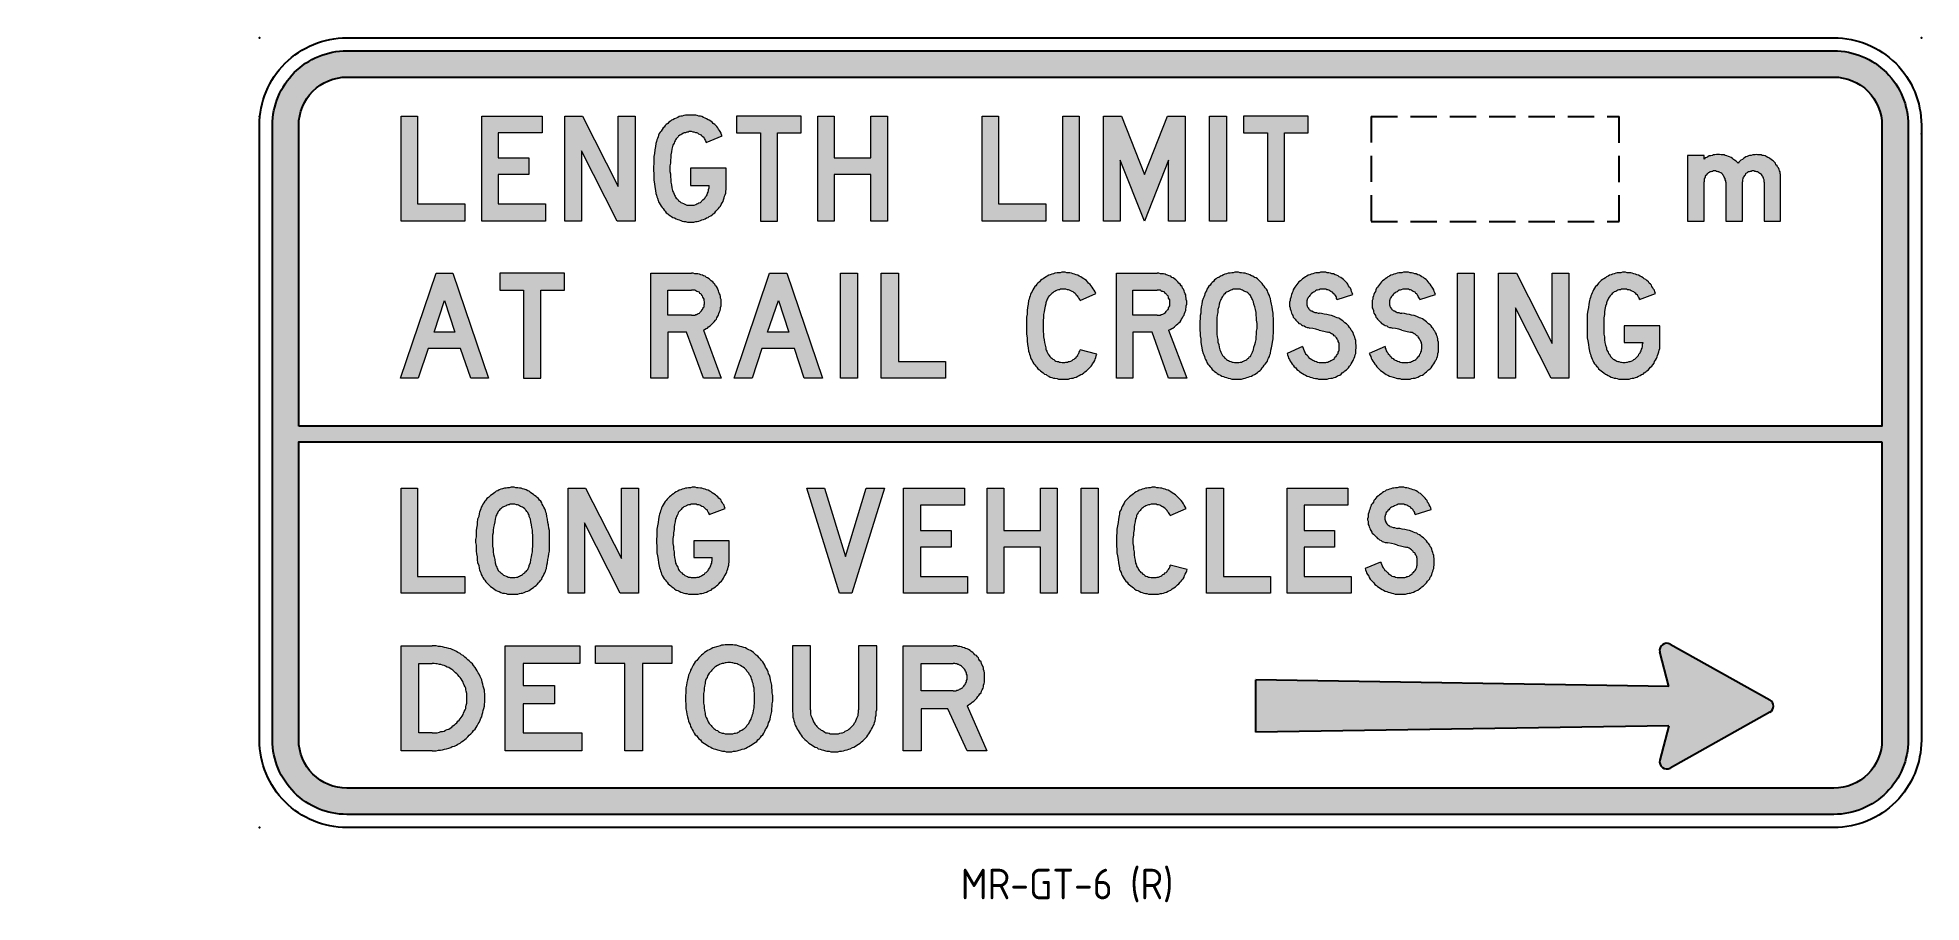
# Model space of a CAD drawing. Extents: x 58 to 274, y 121 to 220.
import ezdxf

# ---------------------------------------------------------------- set-up
doc = ezdxf.new("R2010")
doc.units = 0
doc.header["$LTSCALE"] = 12
doc.header["$MEASUREMENT"] = 0
doc.header["$PDSIZE"] = 4
doc.linetypes.add('HIDDEN', pattern=[0.375, 0.25, -0.125])
doc.layers.get('0').update_dxf_attribs({"linetype": 'CONTINUOUS'})
for name, color, linetype in [('HID35', 3, 'HIDDEN'), ('L25', 1, 'CONTINUOUS'), ('L35', 3, 'CONTINUOUS'), ('T25', 1, 'CONTINUOUS'), ('T35', 3, 'CONTINUOUS')]:
    doc.layers.add(name, color=color, linetype=linetype)
doc.styles.add('ISO', font='iso')

msp = doc.modelspace()

# ---------------------------------------------------------------- texts
at = {"layer": 'T35', "style": 'ISO'}
msp.add_text('MR-GT-6 (R)', height=3.5, dxfattribs=at).set_placement((163.78, 121.39))

# ---------------------------------------------------------------- blocks, each defined once
blk = doc.blocks.new('ARROWR')
at = {"layer": 'L35'}
for p, q in [((472, 94.4), (461.7, 133.7)), ((473.4, 142.7), (587.5, 78.8)), ((472, 94.4), (0, 101.9)), ((0, 41.9), (0, 101.9)), ((587.5, 64.9), (473.4, 1)), ((472, 49.4), (0, 41.9)), ((472, 49.4), (461.7, 10))]:
    blk.add_line(p, q, dxfattribs=at)
for centre, start, end in [((469.5, 135.7), 60.7756, 194.6209), ((583.6, 71.9), 299.2244, 60.7756), ((469.5, 8), 165.3791, 299.2244)]:
    blk.add_arc(centre, 8, start, end, dxfattribs=at)
blk = doc.blocks.new('IBLK4')
at = {"layer": 'L35', "xscale": 0.1, "yscale": 0.1, "zscale": 0.1}
blk.add_blockref('ARROWR', (0, 0), dxfattribs=at)

# ---------------------------------------------------------------- hatches: boundary and pattern name
at = {"layer": 'L25'}
h = msp.add_hatch(color=256, dxfattribs=at)
edge = h.paths.add_edge_path(flags=16)
edge.add_line((88.1, 175.5), (88.1, 209.9))
edge.add_arc((93.6, 209.9), 5.5, 90, 180, ccw=False)
edge.add_line((93.6, 215.4), (263.6, 215.4))
edge.add_arc((263.6, 209.9), 5.5, 0, 90, ccw=False)
edge.add_line((269.1, 209.9), (269.1, 175.5))
edge.add_line((269.1, 175.5), (88.1, 175.5))
edge = h.paths.add_edge_path(flags=16)
edge.add_line((269.1, 173.7), (269.1, 139.6))
edge.add_arc((263.6, 139.6), 5.5, 270, 360, ccw=False)
edge.add_line((263.6, 134.1), (93.6, 134.1))
edge.add_arc((93.6, 139.6), 5.5, 180, 270, ccw=False)
edge.add_line((88.1, 139.6), (88.1, 173.7))
edge.add_line((88.1, 173.7), (269.1, 173.7))
edge = h.paths.add_edge_path()
edge.add_line((85.1, 139.6), (85.1, 209.9))
edge.add_arc((93.6, 209.9), 8.5, 90, 180, ccw=False)
edge.add_line((93.6, 218.4), (263.6, 218.4))
edge.add_arc((263.6, 209.9), 8.5, 0, 90, ccw=False)
edge.add_line((272.1, 209.9), (272.1, 139.6))
edge.add_arc((263.6, 139.6), 8.5, -90, 0, ccw=False)
edge.add_line((263.6, 131.1), (93.6, 131.1))
edge.add_arc((93.6, 139.6), 8.5, 180, 270, ccw=False)
h = msp.add_hatch(color=256, dxfattribs=at)
h.paths.add_polyline_path([(99.8, 210.94), (101.69, 210.94), (101.69, 200.89), (107.07, 200.89), (107.07, 198.94), (99.8, 198.94)])
h.paths.add_polyline_path([(109.02, 210.94), (115.93, 210.94), (115.93, 209.04), (110.91, 209.04), (110.91, 206.15), (114.4, 206.15), (114.4, 204.26), (110.91, 204.26), (110.91, 200.89), (116.29, 200.89), (116.29, 198.94), (109.02, 198.94)])
h.paths.add_polyline_path([(118.53, 210.94), (120.54, 210.94), (124.62, 202.9), (124.62, 210.94), (126.57, 210.94), (126.57, 198.94), (124.5, 198.94), (120.43, 206.98), (120.43, 198.94), (118.53, 198.94)])
h.paths.add_polyline_path([(138.15, 210.94), (138.15, 209.04), (140.87, 209.04), (140.87, 198.94), (142.82, 198.94), (142.82, 209.04), (145.54, 209.04), (145.54, 210.94)])
h.paths.add_polyline_path([(147.43, 210.94), (149.32, 210.94), (149.32, 206.15), (153.52, 206.15), (153.52, 210.94), (155.41, 210.94), (155.41, 198.94), (153.52, 198.94), (153.52, 204.26), (149.32, 204.26), (149.32, 198.94), (147.43, 198.94)])
h.paths.add_polyline_path([(166.22, 210.94), (168.11, 210.94), (168.11, 200.89), (173.49, 200.89), (173.49, 198.94), (166.22, 198.94)])
h.paths.add_polyline_path([(175.44, 210.94), (177.33, 210.94), (177.33, 198.94), (175.44, 198.94)])
h.paths.add_polyline_path([(180.11, 210.94), (182.17, 210.94), (184.77, 204.26), (187.43, 210.94), (189.44, 210.94), (189.44, 198.94), (187.55, 198.94), (187.55, 205.91), (184.77, 198.94), (182, 205.91), (182, 198.94), (180.11, 198.94)])
h.paths.add_polyline_path([(192.22, 210.94), (194.17, 210.94), (194.17, 198.94), (192.22, 198.94)])
h.paths.add_polyline_path([(196.12, 210.94), (196.12, 209.04), (198.84, 209.04), (198.84, 198.94), (200.79, 198.94), (200.79, 209.04), (203.5, 209.04), (203.5, 210.94)])
h.paths.add_polyline_path([(132.89, 211.05), (132.72, 211.05), (132.54, 211.05), (132.3, 211.05), (132.12, 210.99), (131.95, 210.94), (131.77, 210.94), (131.59, 210.88), (131.42, 210.76), (131.24, 210.7), (131.06, 210.64), (130.88, 210.52), (130.71, 210.46), (130.59, 210.34), (130.41, 210.23), (130.29, 210.11), (130.12, 209.99), (130, 209.87), (129.88, 209.69), (129.76, 209.58), (129.64, 209.4), (129.52, 209.22), (129.41, 209.1), (129.29, 208.93), (129.23, 208.75), (129.17, 208.57), (129.11, 208.39), (129.05, 208.22), (128.99, 208.04), (128.93, 207.8), (128.87, 207.45), (128.82, 207.09), (128.76, 206.68), (128.7, 206.33), (128.7, 205.91), (128.7, 205.5), (128.64, 205.15), (128.64, 204.73), (128.7, 204.38), (128.7, 203.96), (128.7, 203.61), (128.76, 203.2), (128.82, 202.84), (128.87, 202.43), (128.93, 202.07), (128.99, 201.9), (129.05, 201.72), (129.11, 201.54), (129.17, 201.3), (129.23, 201.13), (129.29, 201.01), (129.41, 200.83), (129.52, 200.65), (129.64, 200.48), (129.76, 200.36), (129.88, 200.18), (130, 200.06), (130.12, 199.89), (130.29, 199.77), (130.41, 199.65), (130.59, 199.53), (130.71, 199.47), (130.88, 199.35), (131.06, 199.3), (131.24, 199.18), (131.42, 199.12), (131.59, 199.06), (131.77, 199), (131.95, 198.94), (132.12, 198.88), (132.3, 198.88), (132.54, 198.82), (132.72, 198.82), (132.89, 198.82), (133.07, 198.82), (133.25, 198.82), (133.48, 198.88), (133.66, 198.88), (133.84, 198.94), (134.02, 199), (134.19, 199.06), (134.37, 199.12), (134.55, 199.18), (134.72, 199.3), (134.9, 199.35), (135.02, 199.47), (135.2, 199.53), (135.37, 199.65), (135.49, 199.77), (135.67, 199.89), (135.79, 200.06), (135.91, 200.18), (136.08, 200.36), (136.2, 200.54), (136.32, 200.65), (136.38, 200.83), (136.5, 201.01), (136.62, 201.19), (136.67, 201.36), (136.73, 201.6), (136.79, 201.78), (136.85, 201.95), (136.91, 202.13), (136.91, 202.37), (136.97, 202.55), (136.97, 204.97), (132.89, 204.97), (132.89, 203.02), (135.02, 203.02), (135.02, 202.9), (135.02, 202.72), (134.96, 202.55), (134.96, 202.43), (134.9, 202.25), (134.84, 202.13), (134.78, 201.95), (134.72, 201.84), (134.61, 201.72), (134.55, 201.6), (134.43, 201.48), (134.31, 201.36), (134.19, 201.25), (134.13, 201.19), (134.02, 201.07), (133.84, 201.01), (133.72, 200.95), (133.6, 200.89), (133.48, 200.83), (133.31, 200.77), (133.19, 200.77), (133.01, 200.77), (132.89, 200.77), (132.72, 200.77), (132.6, 200.77), (132.48, 200.77), (132.3, 200.83), (132.18, 200.89), (132.07, 200.95), (131.89, 201.01), (131.77, 201.07), (131.65, 201.19), (131.53, 201.25), (131.47, 201.36), (131.36, 201.48), (131.24, 201.54), (131.18, 201.66), (131.12, 201.78), (131.06, 201.9), (131, 202.01), (130.94, 202.19), (130.88, 202.31), (130.82, 202.43), (130.77, 202.72), (130.71, 203.08), (130.65, 203.37), (130.65, 203.67), (130.59, 204.02), (130.59, 204.32), (130.53, 204.61), (130.53, 204.97), (130.53, 205.26), (130.59, 205.56), (130.59, 205.91), (130.65, 206.21), (130.65, 206.5), (130.71, 206.86), (130.77, 207.15), (130.82, 207.45), (130.88, 207.63), (130.94, 207.74), (131, 207.86), (131.06, 207.98), (131.12, 208.1), (131.18, 208.22), (131.24, 208.34), (131.36, 208.45), (131.47, 208.57), (131.53, 208.63), (131.65, 208.75), (131.77, 208.81), (131.89, 208.87), (132.07, 208.99), (132.18, 209.04), (132.3, 209.04), (132.48, 209.1), (132.6, 209.1), (132.72, 209.16), (132.89, 209.16), (133.01, 209.16), (133.19, 209.1), (133.31, 209.1), (133.48, 209.04), (133.6, 209.04), (133.72, 208.99), (133.84, 208.87), (134.02, 208.81), (134.13, 208.75), (134.19, 208.63), (134.31, 208.57), (134.43, 208.45), (134.49, 208.39), (134.55, 208.28), (134.61, 208.16), (134.67, 208.04), (134.67, 207.92), (136.5, 208.69), (136.44, 208.81), (136.38, 208.99), (136.26, 209.16), (136.2, 209.28), (136.08, 209.46), (136.02, 209.58), (135.91, 209.75), (135.79, 209.87), (135.67, 209.99), (135.49, 210.11), (135.37, 210.23), (135.2, 210.34), (135.02, 210.46), (134.9, 210.52), (134.72, 210.64), (134.55, 210.7), (134.37, 210.76), (134.19, 210.88), (134.02, 210.94), (133.84, 210.94), (133.66, 210.99), (133.48, 211.05), (133.25, 211.05), (133.07, 211.05)])
h.paths.add_polyline_path([(58.25, 202.27), (58.25, 207.54), (62, 207.54), (62, 202.27)], flags=9)
for points in [[(255.62, 203.37), (255.62, 198.94), (257.51, 198.94), (257.51, 203.73), (257.51, 203.9), (257.51, 204.08), (257.51, 204.26), (257.45, 204.38), (257.45, 204.55), (257.39, 204.67), (257.34, 204.85), (257.28, 205.03), (257.16, 205.15), (257.1, 205.26), (256.98, 205.38), (256.92, 205.56), (256.8, 205.68), (256.69, 205.8), (256.57, 205.85), (256.45, 205.97), (256.27, 206.09), (256.15, 206.15), (256.04, 206.21), (255.86, 206.33), (255.74, 206.39), (255.56, 206.45), (255.39, 206.45), (255.27, 206.5), (255.09, 206.5), (254.91, 206.5), (254.79, 206.56), (254.62, 206.5), (254.44, 206.5), (254.32, 206.5), (254.14, 206.45), (253.97, 206.45), (253.85, 206.39), (253.67, 206.33), (253.55, 206.27), (253.38, 206.15), (253.26, 206.09), (253.14, 205.97), (252.96, 205.91), (252.84, 205.8), (252.73, 205.68), (252.67, 205.56), (252.55, 205.68), (252.43, 205.8), (252.25, 205.91), (252.14, 205.97), (252.02, 206.09), (251.84, 206.21), (251.66, 206.27), (251.54, 206.33), (251.37, 206.39), (251.19, 206.45), (251.07, 206.5), (250.89, 206.5), (250.72, 206.5), (250.54, 206.56), (250.36, 206.56), (250.19, 206.56), (250.01, 206.5), (249.83, 206.5), (249.71, 206.45), (249.54, 206.39), (249.36, 206.39), (249.18, 206.27), (249.06, 206.21), (248.89, 206.15), (248.77, 206.03), (248.77, 206.45), (246.88, 206.45), (246.88, 198.94), (248.77, 198.94), (248.77, 203.43), (248.77, 203.55), (248.77, 203.67), (248.77, 203.79), (248.83, 203.85), (248.89, 203.96), (248.89, 204.02), (248.94, 204.14), (249, 204.2), (249.12, 204.32), (249.18, 204.38), (249.24, 204.44), (249.36, 204.5), (249.42, 204.55), (249.54, 204.55), (249.65, 204.61), (249.71, 204.61), (249.83, 204.67), (249.95, 204.67), (250.07, 204.67), (250.19, 204.61), (250.24, 204.61), (250.36, 204.55), (250.48, 204.55), (250.54, 204.5), (250.66, 204.44), (250.78, 204.38), (250.84, 204.32), (250.89, 204.26), (250.95, 204.14), (251.01, 204.08), (251.07, 203.96), (251.13, 203.85), (251.19, 203.79), (251.19, 203.67), (251.25, 203.55), (251.25, 203.43), (251.25, 203.37), (251.25, 198.94), (253.14, 198.94), (253.14, 203.43), (253.14, 203.55), (253.14, 203.67), (253.2, 203.79), (253.2, 203.85), (253.26, 203.96), (253.32, 204.02), (253.38, 204.14), (253.44, 204.2), (253.49, 204.32), (253.55, 204.38), (253.67, 204.44), (253.73, 204.5), (253.85, 204.55), (253.91, 204.55), (254.03, 204.61), (254.14, 204.61), (254.26, 204.67), (254.32, 204.67), (254.44, 204.67), (254.56, 204.61), (254.68, 204.61), (254.79, 204.55), (254.85, 204.55), (254.97, 204.5), (255.03, 204.44), (255.15, 204.38), (255.21, 204.32), (255.33, 204.26), (255.39, 204.14), (255.44, 204.08), (255.5, 203.96), (255.56, 203.85), (255.56, 203.79), (255.62, 203.67), (255.62, 203.55), (255.62, 203.43)], [(256.28, 144.19), (244.87, 150.57, 0.660915), (243.7, 149.67), (244.73, 145.74), (197.53, 146.49), (197.53, 140.49), (244.73, 141.24), (243.7, 137.31, 0.660915), (244.87, 136.41), (256.28, 142.79, 0.58641)]]:
    msp.add_hatch(color=256, dxfattribs=at).paths.add_polyline_path(points)
h = msp.add_hatch(color=256, dxfattribs=at)
h.paths.add_polyline_path([(105.95, 186.24), (103.58, 186.24), (104.77, 189.84)], flags=16)
h.paths.add_polyline_path([(99.74, 180.98), (103.82, 192.97), (105.71, 192.97), (109.79, 180.98), (107.78, 180.98), (106.6, 184.35), (102.88, 184.35), (101.75, 180.98)])
h.paths.add_polyline_path([(111.09, 192.97), (111.09, 191.02), (113.81, 191.02), (113.81, 180.98), (115.76, 180.98), (115.76, 191.02), (118.48, 191.02), (118.48, 192.97)])
h.paths.add_polyline_path([(144.12, 186.24), (141.7, 186.24), (142.94, 189.84)], flags=16)
h.paths.add_polyline_path([(137.86, 180.98), (141.93, 192.97), (143.88, 192.97), (147.96, 180.98), (145.89, 180.98), (144.77, 184.35), (141.05, 184.35), (139.92, 180.98)])
h.paths.add_polyline_path([(150.03, 192.97), (151.98, 192.97), (151.98, 180.98), (150.03, 180.98)])
h.paths.add_polyline_path([(154.7, 192.97), (156.65, 192.97), (156.65, 182.87), (162.02, 182.87), (162.02, 180.98), (154.7, 180.98)])
h.paths.add_polyline_path([(220.58, 192.97), (222.47, 192.97), (222.47, 180.98), (220.58, 180.98)])
h.paths.add_polyline_path([(225.25, 192.97), (227.32, 192.97), (231.4, 184.94), (231.4, 192.97), (233.29, 192.97), (233.29, 180.98), (231.28, 180.98), (227.2, 189.01), (227.2, 180.98), (225.25, 180.98)])
h.paths.add_polyline_path([(133.01, 188.19), (130.29, 188.19), (130.29, 191.02), (133.01, 191.02), (133.13, 191.02), (133.25, 191.02), (133.37, 191.02), (133.48, 190.96), (133.6, 190.9), (133.66, 190.9), (133.78, 190.85), (133.9, 190.79), (133.96, 190.67), (134.07, 190.61), (134.13, 190.55), (134.19, 190.43), (134.25, 190.37), (134.31, 190.25), (134.37, 190.14), (134.43, 190.02), (134.43, 189.96), (134.43, 189.84), (134.49, 189.72), (134.49, 189.6), (134.49, 189.49), (134.43, 189.37), (134.43, 189.25), (134.43, 189.13), (134.37, 189.07), (134.31, 188.95), (134.25, 188.84), (134.19, 188.78), (134.13, 188.66), (134.07, 188.6), (133.96, 188.48), (133.9, 188.42), (133.78, 188.36), (133.66, 188.3), (133.6, 188.25), (133.48, 188.25), (133.37, 188.19), (133.25, 188.19), (133.13, 188.19)], flags=16)
h.paths.add_polyline_path([(134.37, 186.47), (136.38, 180.98), (134.37, 180.98), (132.42, 186.24), (130.29, 186.24), (130.29, 180.98), (128.34, 180.98), (128.34, 192.97), (133.01, 192.97), (133.19, 192.97), (133.37, 192.91), (133.54, 192.91), (133.72, 192.91), (133.9, 192.85), (134.07, 192.8), (134.25, 192.74), (134.37, 192.68), (134.55, 192.62), (134.72, 192.5), (134.84, 192.44), (135.02, 192.32), (135.14, 192.2), (135.26, 192.09), (135.43, 191.97), (135.55, 191.85), (135.67, 191.73), (135.73, 191.55), (135.85, 191.44), (135.97, 191.26), (136.02, 191.14), (136.08, 190.96), (136.14, 190.79), (136.2, 190.61), (136.26, 190.49), (136.32, 190.31), (136.32, 190.14), (136.38, 189.96), (136.38, 189.78), (136.38, 189.6), (136.38, 189.43), (136.38, 189.25), (136.32, 189.07), (136.32, 188.9), (136.26, 188.72), (136.2, 188.54), (136.14, 188.36), (136.08, 188.19), (136.02, 188.07), (135.91, 187.89), (135.85, 187.71), (135.73, 187.6), (135.61, 187.42), (135.49, 187.3), (135.37, 187.18), (135.26, 187.06), (135.14, 186.95), (134.96, 186.83), (134.84, 186.71), (134.67, 186.65), (134.49, 186.53)])
h.paths.add_polyline_path([(175.5, 193.09), (175.32, 193.09), (175.14, 193.03), (174.96, 193.03), (174.79, 193.03), (174.55, 192.97), (174.37, 192.91), (174.2, 192.85), (174.02, 192.8), (173.84, 192.74), (173.66, 192.62), (173.55, 192.56), (173.37, 192.44), (173.19, 192.32), (173.07, 192.26), (172.9, 192.15), (172.78, 191.97), (172.6, 191.85), (172.48, 191.73), (172.36, 191.55), (172.25, 191.44), (172.13, 191.26), (172.01, 191.08), (171.95, 190.9), (171.83, 190.73), (171.77, 190.55), (171.71, 190.37), (171.66, 190.2), (171.6, 190.02), (171.54, 189.84), (171.48, 189.43), (171.42, 189.07), (171.36, 188.72), (171.36, 188.3), (171.3, 187.95), (171.3, 187.54), (171.3, 187.12), (171.3, 186.77), (171.3, 186.35), (171.3, 186), (171.36, 185.59), (171.36, 185.23), (171.42, 184.82), (171.48, 184.46), (171.54, 184.05), (171.6, 183.87), (171.66, 183.7), (171.71, 183.52), (171.77, 183.34), (171.83, 183.16), (171.95, 182.99), (172.01, 182.81), (172.13, 182.63), (172.25, 182.51), (172.36, 182.34), (172.48, 182.22), (172.6, 182.04), (172.78, 181.92), (172.9, 181.8), (173.07, 181.69), (173.19, 181.57), (173.37, 181.45), (173.55, 181.39), (173.66, 181.27), (173.84, 181.21), (174.02, 181.1), (174.2, 181.04), (174.37, 180.98), (174.55, 180.98), (174.79, 180.92), (174.96, 180.86), (175.14, 180.86), (175.32, 180.86), (175.5, 180.86), (175.73, 180.86), (175.91, 180.86), (176.09, 180.86), (176.26, 180.92), (176.44, 180.98), (176.62, 180.98), (176.8, 181.04), (176.97, 181.1), (177.15, 181.21), (177.33, 181.27), (177.51, 181.39), (177.68, 181.45), (177.86, 181.57), (177.98, 181.69), (178.16, 181.8), (178.27, 181.92), (178.39, 182.04), (178.57, 182.22), (178.69, 182.34), (178.81, 182.51), (178.86, 182.63), (178.98, 182.81), (179.1, 182.99), (179.16, 183.16), (179.22, 183.34), (179.28, 183.52), (179.34, 183.7), (177.45, 184.23), (177.39, 184.05), (177.33, 183.93), (177.27, 183.81), (177.21, 183.7), (177.15, 183.58), (177.03, 183.46), (176.97, 183.34), (176.86, 183.28), (176.74, 183.16), (176.62, 183.1), (176.5, 182.99), (176.38, 182.93), (176.21, 182.87), (176.09, 182.87), (175.97, 182.81), (175.79, 182.81), (175.67, 182.75), (175.5, 182.75), (175.38, 182.75), (175.2, 182.81), (175.08, 182.81), (174.96, 182.87), (174.79, 182.87), (174.67, 182.93), (174.55, 182.99), (174.43, 183.1), (174.31, 183.16), (174.2, 183.28), (174.08, 183.34), (173.96, 183.46), (173.9, 183.58), (173.78, 183.7), (173.72, 183.81), (173.66, 183.93), (173.61, 184.05), (173.55, 184.17), (173.49, 184.29), (173.49, 184.46), (173.43, 184.76), (173.37, 185.05), (173.31, 185.35), (173.25, 185.7), (173.25, 186), (173.19, 186.3), (173.19, 186.65), (173.19, 186.95), (173.19, 187.3), (173.19, 187.6), (173.25, 187.89), (173.25, 188.25), (173.31, 188.54), (173.37, 188.84), (173.43, 189.19), (173.49, 189.49), (173.49, 189.6), (173.55, 189.72), (173.61, 189.9), (173.66, 190.02), (173.72, 190.14), (173.78, 190.25), (173.9, 190.37), (173.96, 190.43), (174.08, 190.55), (174.2, 190.67), (174.31, 190.73), (174.43, 190.85), (174.55, 190.9), (174.67, 190.96), (174.79, 191.02), (174.96, 191.08), (175.08, 191.08), (175.2, 191.14), (175.38, 191.14), (175.5, 191.14), (175.67, 191.14), (175.79, 191.14), (175.97, 191.08), (176.09, 191.08), (176.21, 191.02), (176.38, 190.96), (176.5, 190.9), (176.62, 190.85), (176.74, 190.73), (176.86, 190.67), (176.97, 190.55), (177.03, 190.43), (177.15, 190.31), (177.21, 190.2), (177.33, 190.08), (177.39, 189.96), (177.45, 189.84), (179.22, 190.67), (179.16, 190.85), (179.04, 191.02), (178.92, 191.2), (178.81, 191.38), (178.69, 191.55), (178.57, 191.67), (178.39, 191.85), (178.27, 191.97), (178.16, 192.15), (177.98, 192.26), (177.86, 192.32), (177.68, 192.44), (177.51, 192.56), (177.33, 192.62), (177.15, 192.74), (176.97, 192.8), (176.8, 192.85), (176.62, 192.91), (176.44, 192.97), (176.26, 193.03), (176.09, 193.03), (175.91, 193.03), (175.73, 193.09)])
h.paths.add_polyline_path([(186.25, 188.19), (183.47, 188.19), (183.47, 191.02), (186.25, 191.02), (186.37, 191.02), (186.49, 191.02), (186.61, 191.02), (186.66, 190.96), (186.78, 190.9), (186.9, 190.9), (187.02, 190.85), (187.08, 190.79), (187.2, 190.67), (187.26, 190.61), (187.31, 190.55), (187.43, 190.43), (187.49, 190.37), (187.55, 190.25), (187.55, 190.14), (187.61, 190.02), (187.67, 189.96), (187.67, 189.84), (187.67, 189.72), (187.67, 189.6), (187.67, 189.49), (187.67, 189.37), (187.67, 189.25), (187.61, 189.13), (187.55, 189.07), (187.55, 188.95), (187.49, 188.84), (187.43, 188.78), (187.31, 188.66), (187.26, 188.6), (187.2, 188.48), (187.08, 188.42), (187.02, 188.36), (186.9, 188.3), (186.78, 188.25), (186.66, 188.25), (186.61, 188.19), (186.49, 188.19), (186.37, 188.19)], flags=16)
h.paths.add_polyline_path([(187.55, 186.47), (189.62, 180.98), (187.55, 180.98), (185.66, 186.24), (183.47, 186.24), (183.47, 180.98), (181.58, 180.98), (181.58, 192.97), (186.25, 192.97), (186.43, 192.97), (186.61, 192.91), (186.78, 192.91), (186.96, 192.91), (187.14, 192.85), (187.26, 192.8), (187.43, 192.74), (187.61, 192.68), (187.79, 192.62), (187.91, 192.5), (188.08, 192.44), (188.2, 192.32), (188.38, 192.2), (188.5, 192.09), (188.61, 191.97), (188.73, 191.85), (188.85, 191.73), (188.97, 191.55), (189.09, 191.44), (189.15, 191.26), (189.26, 191.14), (189.32, 190.96), (189.38, 190.79), (189.44, 190.61), (189.5, 190.49), (189.5, 190.31), (189.56, 190.14), (189.56, 189.96), (189.62, 189.78), (189.62, 189.6), (189.62, 189.43), (189.56, 189.25), (189.56, 189.07), (189.5, 188.9), (189.5, 188.72), (189.44, 188.54), (189.38, 188.36), (189.32, 188.19), (189.21, 188.07), (189.15, 187.89), (189.03, 187.71), (188.97, 187.6), (188.85, 187.42), (188.73, 187.3), (188.61, 187.18), (188.44, 187.06), (188.32, 186.95), (188.2, 186.83), (188.02, 186.71), (187.91, 186.65), (187.73, 186.53)])
h.paths.add_polyline_path([(195.35, 191.14), (195.17, 191.14), (195.06, 191.14), (194.94, 191.14), (194.82, 191.08), (194.64, 191.02), (194.52, 190.96), (194.41, 190.9), (194.29, 190.85), (194.17, 190.79), (194.05, 190.73), (193.99, 190.61), (193.87, 190.55), (193.81, 190.43), (193.7, 190.31), (193.64, 190.2), (193.58, 190.08), (193.52, 189.96), (193.46, 189.84), (193.4, 189.72), (193.34, 189.43), (193.28, 189.13), (193.16, 188.84), (193.16, 188.48), (193.11, 188.19), (193.05, 187.89), (193.05, 187.6), (193.05, 187.24), (193.05, 186.95), (193.05, 186.65), (193.05, 186.35), (193.05, 186), (193.11, 185.7), (193.16, 185.41), (193.16, 185.11), (193.28, 184.82), (193.34, 184.52), (193.4, 184.23), (193.46, 184.05), (193.52, 183.93), (193.58, 183.81), (193.64, 183.7), (193.7, 183.58), (193.81, 183.46), (193.87, 183.4), (193.99, 183.28), (194.05, 183.22), (194.17, 183.1), (194.29, 183.05), (194.41, 182.99), (194.52, 182.93), (194.64, 182.87), (194.82, 182.81), (194.94, 182.81), (195.06, 182.75), (195.17, 182.75), (195.35, 182.75), (195.47, 182.75), (195.59, 182.75), (195.71, 182.81), (195.88, 182.81), (196, 182.87), (196.12, 182.93), (196.24, 182.99), (196.36, 183.05), (196.47, 183.1), (196.59, 183.22), (196.71, 183.28), (196.77, 183.4), (196.89, 183.46), (196.95, 183.58), (197.01, 183.7), (197.06, 183.81), (197.12, 183.93), (197.18, 184.05), (197.24, 184.23), (197.3, 184.52), (197.42, 184.82), (197.48, 185.11), (197.54, 185.41), (197.54, 185.7), (197.6, 186), (197.6, 186.35), (197.66, 186.65), (197.66, 186.95), (197.66, 187.24), (197.6, 187.6), (197.6, 187.89), (197.54, 188.19), (197.54, 188.48), (197.48, 188.84), (197.42, 189.13), (197.3, 189.43), (197.24, 189.72), (197.18, 189.84), (197.12, 189.96), (197.06, 190.08), (197.01, 190.2), (196.95, 190.31), (196.89, 190.43), (196.77, 190.55), (196.71, 190.61), (196.59, 190.73), (196.47, 190.79), (196.36, 190.85), (196.24, 190.9), (196.12, 190.96), (196, 191.02), (195.88, 191.08), (195.71, 191.14), (195.59, 191.14), (195.47, 191.14)], flags=16)
h.paths.add_polyline_path([(195.35, 193.09), (195.11, 193.09), (194.94, 193.03), (194.76, 193.03), (194.58, 192.97), (194.35, 192.97), (194.17, 192.91), (193.99, 192.85), (193.81, 192.8), (193.64, 192.68), (193.46, 192.62), (193.28, 192.5), (193.11, 192.44), (192.99, 192.32), (192.81, 192.2), (192.69, 192.03), (192.51, 191.91), (192.4, 191.79), (192.28, 191.61), (192.16, 191.5), (192.04, 191.32), (191.92, 191.14), (191.86, 190.96), (191.75, 190.79), (191.69, 190.61), (191.63, 190.43), (191.57, 190.25), (191.51, 190.08), (191.39, 189.78), (191.33, 189.43), (191.27, 189.13), (191.21, 188.78), (191.21, 188.42), (191.16, 188.13), (191.16, 187.77), (191.1, 187.48), (191.1, 187.12), (191.1, 186.77), (191.1, 186.47), (191.16, 186.12), (191.16, 185.82), (191.21, 185.47), (191.21, 185.11), (191.27, 184.82), (191.33, 184.46), (191.39, 184.17), (191.51, 183.81), (191.57, 183.64), (191.63, 183.46), (191.69, 183.28), (191.75, 183.1), (191.86, 182.93), (191.92, 182.75), (192.04, 182.57), (192.16, 182.45), (192.28, 182.28), (192.4, 182.16), (192.51, 181.98), (192.69, 181.86), (192.81, 181.75), (192.99, 181.63), (193.11, 181.51), (193.28, 181.39), (193.46, 181.33), (193.64, 181.21), (193.81, 181.15), (193.99, 181.1), (194.17, 181.04), (194.35, 180.98), (194.58, 180.92), (194.76, 180.86), (194.94, 180.86), (195.11, 180.86), (195.35, 180.86), (195.53, 180.86), (195.71, 180.86), (195.88, 180.86), (196.12, 180.92), (196.3, 180.98), (196.47, 181.04), (196.65, 181.1), (196.83, 181.15), (197.01, 181.21), (197.18, 181.33), (197.36, 181.39), (197.54, 181.51), (197.71, 181.63), (197.83, 181.75), (198.01, 181.86), (198.13, 181.98), (198.25, 182.16), (198.36, 182.28), (198.48, 182.45), (198.6, 182.57), (198.72, 182.75), (198.84, 182.93), (198.9, 183.1), (198.96, 183.28), (199.07, 183.46), (199.13, 183.64), (199.19, 183.81), (199.25, 184.17), (199.31, 184.46), (199.37, 184.82), (199.43, 185.11), (199.49, 185.47), (199.49, 185.82), (199.55, 186.12), (199.55, 186.47), (199.55, 186.77), (199.55, 187.12), (199.55, 187.48), (199.55, 187.77), (199.49, 188.13), (199.49, 188.42), (199.43, 188.78), (199.37, 189.13), (199.31, 189.43), (199.25, 189.78), (199.19, 190.08), (199.13, 190.25), (199.07, 190.43), (198.96, 190.61), (198.9, 190.79), (198.84, 190.96), (198.72, 191.14), (198.6, 191.32), (198.48, 191.5), (198.36, 191.61), (198.25, 191.79), (198.13, 191.91), (198.01, 192.03), (197.83, 192.2), (197.71, 192.32), (197.54, 192.44), (197.36, 192.5), (197.18, 192.62), (197.01, 192.68), (196.83, 192.8), (196.65, 192.85), (196.47, 192.91), (196.3, 192.97), (196.12, 192.97), (195.88, 193.03), (195.71, 193.03), (195.53, 193.09)])
h.paths.add_polyline_path([(206.81, 189.96), (208.59, 190.55), (208.53, 190.73), (208.47, 190.9), (208.41, 191.08), (208.35, 191.26), (208.23, 191.38), (208.11, 191.55), (208.05, 191.73), (207.94, 191.85), (207.82, 191.97), (207.64, 192.15), (207.52, 192.26), (207.4, 192.38), (207.23, 192.5), (207.05, 192.56), (206.93, 192.68), (206.75, 192.74), (206.58, 192.8), (206.4, 192.91), (206.22, 192.91), (206.05, 192.97), (205.87, 193.03), (205.69, 193.03), (205.51, 193.09), (205.34, 193.09), (205.16, 193.09), (204.92, 193.09), (204.75, 193.03), (204.57, 193.03), (204.39, 193.03), (204.21, 192.97), (204.04, 192.91), (203.86, 192.85), (203.68, 192.8), (203.5, 192.74), (203.33, 192.62), (203.21, 192.56), (203.03, 192.44), (202.86, 192.32), (202.74, 192.2), (202.62, 192.09), (202.44, 191.97), (202.32, 191.85), (202.21, 191.67), (202.09, 191.55), (201.97, 191.38), (201.91, 191.26), (201.79, 191.08), (201.73, 190.9), (201.67, 190.73), (201.61, 190.55), (201.56, 190.37), (201.5, 190.2), (201.44, 190.02), (201.44, 189.84), (201.38, 189.66), (201.38, 189.49), (201.38, 189.37), (201.38, 189.19), (201.44, 189.01), (201.44, 188.9), (201.5, 188.72), (201.56, 188.54), (201.61, 188.42), (201.67, 188.25), (201.73, 188.13), (201.79, 187.95), (201.91, 187.83), (202.03, 187.71), (202.09, 187.6), (202.21, 187.48), (202.32, 187.36), (202.44, 187.24), (202.62, 187.18), (202.74, 187.06), (202.86, 187), (203.03, 186.95), (203.21, 186.83), (203.39, 186.77), (203.5, 186.77), (203.68, 186.71), (204.04, 186.65), (204.39, 186.59), (204.75, 186.47), (205.28, 186.35), (205.75, 186.24), (205.87, 186.18), (205.99, 186.18), (206.05, 186.12), (206.16, 186.06), (206.28, 186), (206.4, 185.94), (206.46, 185.82), (206.58, 185.76), (206.64, 185.7), (206.75, 185.59), (206.81, 185.47), (206.87, 185.35), (206.93, 185.29), (206.93, 185.17), (206.99, 185.05), (207.05, 184.94), (207.05, 184.82), (207.05, 184.7), (207.05, 184.58), (207.05, 184.46), (207.05, 184.35), (207.05, 184.17), (206.99, 184.05), (206.93, 183.93), (206.93, 183.81), (206.87, 183.7), (206.75, 183.58), (206.7, 183.46), (206.64, 183.4), (206.52, 183.28), (206.46, 183.16), (206.34, 183.1), (206.22, 183.05), (206.1, 182.99), (205.99, 182.93), (205.87, 182.87), (205.75, 182.81), (205.63, 182.81), (205.51, 182.75), (205.34, 182.75), (205.16, 182.75), (205.04, 182.75), (204.86, 182.75), (204.75, 182.75), (204.57, 182.81), (204.45, 182.87), (204.27, 182.93), (204.15, 182.99), (204.04, 183.05), (203.92, 183.1), (203.74, 183.22), (203.62, 183.28), (203.5, 183.4), (203.45, 183.52), (203.33, 183.64), (203.21, 183.75), (203.15, 183.87), (203.09, 183.99), (203.03, 184.11), (202.97, 184.29), (202.91, 184.4), (202.86, 184.58), (201.08, 183.81), (201.14, 183.64), (201.2, 183.46), (201.26, 183.28), (201.38, 183.1), (201.44, 182.93), (201.56, 182.75), (201.67, 182.57), (201.79, 182.45), (201.91, 182.28), (202.09, 182.16), (202.21, 181.98), (202.38, 181.86), (202.5, 181.75), (202.68, 181.63), (202.86, 181.51), (203.03, 181.39), (203.21, 181.33), (203.39, 181.21), (203.56, 181.15), (203.74, 181.1), (203.92, 181.04), (204.1, 180.98), (204.33, 180.92), (204.51, 180.92), (204.69, 180.86), (204.92, 180.86), (205.1, 180.86), (205.28, 180.86), (205.51, 180.86), (205.69, 180.86), (205.87, 180.92), (206.1, 180.98), (206.28, 180.98), (206.46, 181.04), (206.64, 181.1), (206.81, 181.21), (206.93, 181.27), (207.11, 181.33), (207.29, 181.45), (207.4, 181.57), (207.58, 181.69), (207.7, 181.8), (207.88, 181.92), (208, 182.04), (208.11, 182.16), (208.23, 182.34), (208.35, 182.45), (208.41, 182.63), (208.53, 182.81), (208.65, 182.99), (208.7, 183.1), (208.76, 183.28), (208.82, 183.46), (208.88, 183.64), (208.94, 183.81), (208.94, 183.99), (208.94, 184.23), (209, 184.4), (209, 184.58), (209, 184.76), (208.94, 184.94), (208.94, 185.11), (208.94, 185.29), (208.88, 185.47), (208.82, 185.65), (208.76, 185.82), (208.7, 186), (208.65, 186.18), (208.53, 186.35), (208.41, 186.47), (208.35, 186.65), (208.23, 186.77), (208.11, 186.95), (208, 187.06), (207.88, 187.18), (207.7, 187.3), (207.58, 187.42), (207.46, 187.54), (207.29, 187.65), (207.11, 187.77), (206.99, 187.83), (206.81, 187.89), (206.64, 187.95), (206.46, 188.01), (206.16, 188.13), (205.93, 188.19), (205.63, 188.25), (205.34, 188.3), (205.04, 188.36), (204.75, 188.42), (204.63, 188.42), (204.45, 188.48), (204.27, 188.48), (204.1, 188.54), (203.92, 188.66), (203.86, 188.66), (203.74, 188.72), (203.68, 188.78), (203.62, 188.84), (203.56, 188.9), (203.5, 189.01), (203.45, 189.07), (203.39, 189.19), (203.39, 189.25), (203.33, 189.37), (203.33, 189.43), (203.33, 189.55), (203.33, 189.6), (203.33, 189.72), (203.33, 189.84), (203.39, 189.9), (203.39, 190.02), (203.45, 190.08), (203.5, 190.2), (203.62, 190.31), (203.68, 190.43), (203.8, 190.55), (203.86, 190.61), (203.98, 190.73), (204.1, 190.79), (204.21, 190.85), (204.33, 190.96), (204.45, 191.02), (204.57, 191.02), (204.75, 191.08), (204.86, 191.14), (204.98, 191.14), (205.16, 191.14), (205.28, 191.14), (205.4, 191.14), (205.51, 191.14), (205.63, 191.08), (205.75, 191.08), (205.87, 191.02), (205.99, 190.96), (206.1, 190.9), (206.16, 190.85), (206.28, 190.79), (206.4, 190.67), (206.46, 190.61), (206.52, 190.49), (206.64, 190.43), (206.7, 190.31), (206.75, 190.2), (206.75, 190.08)])
h.paths.add_polyline_path([(216.27, 189.96), (218.04, 190.55), (217.98, 190.73), (217.92, 190.9), (217.86, 191.08), (217.75, 191.26), (217.69, 191.38), (217.57, 191.55), (217.45, 191.73), (217.33, 191.85), (217.21, 191.97), (217.1, 192.15), (216.98, 192.26), (216.8, 192.38), (216.68, 192.5), (216.5, 192.56), (216.33, 192.68), (216.21, 192.74), (216.03, 192.8), (215.85, 192.91), (215.68, 192.91), (215.5, 192.97), (215.32, 193.03), (215.15, 193.03), (214.97, 193.09), (214.73, 193.09), (214.55, 193.09), (214.38, 193.09), (214.2, 193.03), (214.02, 193.03), (213.85, 193.03), (213.67, 192.97), (213.49, 192.91), (213.31, 192.85), (213.14, 192.8), (212.96, 192.74), (212.78, 192.62), (212.6, 192.56), (212.49, 192.44), (212.31, 192.32), (212.19, 192.2), (212.01, 192.09), (211.9, 191.97), (211.78, 191.85), (211.66, 191.67), (211.54, 191.55), (211.42, 191.38), (211.3, 191.26), (211.25, 191.08), (211.19, 190.9), (211.07, 190.73), (211.01, 190.55), (210.95, 190.37), (210.89, 190.2), (210.89, 190.02), (210.83, 189.84), (210.83, 189.66), (210.83, 189.49), (210.83, 189.37), (210.83, 189.19), (210.83, 189.01), (210.89, 188.9), (210.95, 188.72), (210.95, 188.54), (211.01, 188.42), (211.13, 188.25), (211.19, 188.13), (211.25, 187.95), (211.36, 187.83), (211.42, 187.71), (211.54, 187.6), (211.66, 187.48), (211.78, 187.36), (211.9, 187.24), (212.01, 187.18), (212.19, 187.06), (212.31, 187), (212.49, 186.95), (212.6, 186.83), (212.78, 186.77), (212.96, 186.77), (213.14, 186.71), (213.49, 186.65), (213.85, 186.59), (214.2, 186.47), (214.67, 186.35), (215.15, 186.24), (215.26, 186.18), (215.38, 186.18), (215.5, 186.12), (215.62, 186.06), (215.74, 186), (215.8, 185.94), (215.91, 185.82), (216.03, 185.76), (216.09, 185.7), (216.15, 185.59), (216.21, 185.47), (216.27, 185.35), (216.33, 185.29), (216.39, 185.17), (216.45, 185.05), (216.45, 184.94), (216.5, 184.82), (216.5, 184.7), (216.5, 184.58), (216.5, 184.46), (216.5, 184.35), (216.45, 184.17), (216.45, 184.05), (216.39, 183.93), (216.33, 183.81), (216.27, 183.7), (216.21, 183.58), (216.15, 183.46), (216.09, 183.4), (215.97, 183.28), (215.85, 183.16), (215.8, 183.1), (215.68, 183.05), (215.56, 182.99), (215.44, 182.93), (215.32, 182.87), (215.2, 182.81), (215.09, 182.81), (214.91, 182.75), (214.79, 182.75), (214.61, 182.75), (214.5, 182.75), (214.32, 182.75), (214.2, 182.75), (214.02, 182.81), (213.9, 182.87), (213.73, 182.93), (213.61, 182.99), (213.43, 183.05), (213.31, 183.1), (213.2, 183.22), (213.08, 183.28), (212.96, 183.4), (212.84, 183.52), (212.78, 183.64), (212.66, 183.75), (212.6, 183.87), (212.49, 183.99), (212.43, 184.11), (212.37, 184.29), (212.31, 184.4), (212.31, 184.58), (210.48, 183.81), (210.54, 183.64), (210.65, 183.46), (210.71, 183.28), (210.77, 183.1), (210.89, 182.93), (211.01, 182.75), (211.13, 182.57), (211.25, 182.45), (211.36, 182.28), (211.48, 182.16), (211.66, 181.98), (211.78, 181.86), (211.95, 181.75), (212.13, 181.63), (212.25, 181.51), (212.43, 181.39), (212.6, 181.33), (212.78, 181.21), (212.96, 181.15), (213.2, 181.1), (213.37, 181.04), (213.55, 180.98), (213.73, 180.92), (213.96, 180.92), (214.14, 180.86), (214.32, 180.86), (214.55, 180.86), (214.73, 180.86), (214.91, 180.86), (215.15, 180.86), (215.32, 180.92), (215.5, 180.98), (215.74, 180.98), (215.91, 181.04), (216.03, 181.1), (216.21, 181.21), (216.39, 181.27), (216.56, 181.33), (216.74, 181.45), (216.86, 181.57), (217.04, 181.69), (217.15, 181.8), (217.27, 181.92), (217.45, 182.04), (217.57, 182.16), (217.69, 182.34), (217.75, 182.45), (217.86, 182.63), (217.98, 182.81), (218.04, 182.99), (218.16, 183.1), (218.22, 183.28), (218.28, 183.46), (218.34, 183.64), (218.34, 183.81), (218.4, 183.99), (218.4, 184.23), (218.4, 184.4), (218.4, 184.58), (218.4, 184.76), (218.4, 184.94), (218.4, 185.11), (218.34, 185.29), (218.34, 185.47), (218.28, 185.65), (218.22, 185.82), (218.16, 186), (218.04, 186.18), (217.98, 186.35), (217.86, 186.47), (217.8, 186.65), (217.69, 186.77), (217.57, 186.95), (217.45, 187.06), (217.27, 187.18), (217.15, 187.3), (217.04, 187.42), (216.86, 187.54), (216.74, 187.65), (216.56, 187.77), (216.39, 187.83), (216.21, 187.89), (216.09, 187.95), (215.91, 188.01), (215.62, 188.13), (215.32, 188.19), (215.09, 188.25), (214.79, 188.3), (214.5, 188.36), (214.2, 188.42), (214.02, 188.42), (213.85, 188.48), (213.67, 188.48), (213.55, 188.54), (213.37, 188.66), (213.31, 188.66), (213.2, 188.72), (213.14, 188.78), (213.08, 188.84), (213.02, 188.9), (212.96, 189.01), (212.9, 189.07), (212.84, 189.19), (212.84, 189.25), (212.78, 189.37), (212.78, 189.43), (212.78, 189.55), (212.78, 189.6), (212.78, 189.72), (212.78, 189.84), (212.84, 189.9), (212.84, 190.02), (212.9, 190.08), (212.96, 190.2), (213.02, 190.31), (213.14, 190.43), (213.2, 190.55), (213.31, 190.61), (213.43, 190.73), (213.55, 190.79), (213.67, 190.85), (213.79, 190.96), (213.9, 191.02), (214.02, 191.02), (214.14, 191.08), (214.32, 191.14), (214.44, 191.14), (214.55, 191.14), (214.67, 191.14), (214.79, 191.14), (214.97, 191.14), (215.09, 191.08), (215.2, 191.08), (215.32, 191.02), (215.38, 190.96), (215.5, 190.9), (215.62, 190.85), (215.74, 190.79), (215.8, 190.67), (215.91, 190.61), (215.97, 190.49), (216.03, 190.43), (216.09, 190.31), (216.15, 190.2), (216.21, 190.08)])
h.paths.add_polyline_path([(239.61, 193.09), (239.43, 193.09), (239.25, 193.03), (239.02, 193.03), (238.84, 193.03), (238.66, 192.97), (238.49, 192.91), (238.31, 192.85), (238.13, 192.8), (237.95, 192.74), (237.78, 192.62), (237.6, 192.56), (237.48, 192.44), (237.3, 192.32), (237.13, 192.26), (237.01, 192.15), (236.83, 191.97), (236.71, 191.85), (236.6, 191.73), (236.48, 191.55), (236.36, 191.44), (236.24, 191.26), (236.12, 191.08), (236.06, 190.9), (235.95, 190.73), (235.89, 190.55), (235.83, 190.37), (235.77, 190.2), (235.71, 190.02), (235.65, 189.84), (235.59, 189.43), (235.53, 189.07), (235.47, 188.72), (235.41, 188.3), (235.41, 187.95), (235.41, 187.54), (235.41, 187.12), (235.41, 186.77), (235.41, 186.35), (235.41, 186), (235.41, 185.59), (235.47, 185.23), (235.53, 184.82), (235.59, 184.46), (235.65, 184.05), (235.71, 183.87), (235.77, 183.7), (235.83, 183.52), (235.89, 183.34), (235.95, 183.16), (236.06, 182.99), (236.12, 182.81), (236.24, 182.63), (236.36, 182.51), (236.48, 182.34), (236.6, 182.22), (236.71, 182.04), (236.83, 181.92), (237.01, 181.8), (237.13, 181.69), (237.3, 181.57), (237.48, 181.45), (237.6, 181.39), (237.78, 181.27), (237.95, 181.21), (238.13, 181.1), (238.31, 181.04), (238.49, 180.98), (238.66, 180.98), (238.84, 180.92), (239.02, 180.86), (239.25, 180.86), (239.43, 180.86), (239.61, 180.86), (239.79, 180.86), (239.96, 180.86), (240.2, 180.86), (240.38, 180.92), (240.55, 180.98), (240.73, 180.98), (240.91, 181.04), (241.09, 181.1), (241.26, 181.21), (241.44, 181.27), (241.62, 181.39), (241.79, 181.45), (241.91, 181.57), (242.09, 181.69), (242.21, 181.8), (242.39, 181.92), (242.5, 182.04), (242.62, 182.22), (242.8, 182.34), (242.92, 182.51), (243.04, 182.69), (243.09, 182.87), (243.21, 183.05), (243.33, 183.22), (243.39, 183.4), (243.45, 183.58), (243.51, 183.75), (243.57, 183.99), (243.63, 184.17), (243.69, 184.35), (243.69, 184.58), (243.69, 186.95), (239.61, 186.95), (239.61, 185.05), (241.79, 185.05), (241.74, 184.88), (241.74, 184.7), (241.74, 184.58), (241.68, 184.4), (241.62, 184.29), (241.56, 184.11), (241.5, 183.99), (241.44, 183.87), (241.32, 183.7), (241.26, 183.58), (241.14, 183.46), (241.03, 183.34), (240.97, 183.28), (240.85, 183.16), (240.73, 183.1), (240.61, 182.99), (240.44, 182.93), (240.32, 182.87), (240.2, 182.87), (240.02, 182.81), (239.9, 182.81), (239.73, 182.75), (239.61, 182.75), (239.49, 182.75), (239.31, 182.81), (239.2, 182.81), (239.02, 182.87), (238.9, 182.87), (238.78, 182.93), (238.66, 182.99), (238.49, 183.1), (238.37, 183.16), (238.25, 183.28), (238.19, 183.34), (238.07, 183.46), (238.01, 183.58), (237.9, 183.7), (237.84, 183.81), (237.78, 183.93), (237.72, 184.05), (237.66, 184.17), (237.6, 184.29), (237.6, 184.46), (237.48, 184.76), (237.42, 185.05), (237.36, 185.35), (237.36, 185.7), (237.3, 186), (237.3, 186.3), (237.3, 186.65), (237.3, 186.95), (237.3, 187.3), (237.3, 187.6), (237.3, 187.89), (237.36, 188.25), (237.36, 188.54), (237.42, 188.84), (237.48, 189.19), (237.6, 189.49), (237.6, 189.6), (237.66, 189.72), (237.72, 189.9), (237.78, 190.02), (237.84, 190.14), (237.9, 190.25), (238.01, 190.37), (238.07, 190.43), (238.19, 190.55), (238.25, 190.67), (238.37, 190.73), (238.49, 190.85), (238.66, 190.9), (238.78, 190.96), (238.9, 191.02), (239.02, 191.08), (239.2, 191.08), (239.31, 191.14), (239.49, 191.14), (239.61, 191.14), (239.73, 191.14), (239.9, 191.14), (240.02, 191.08), (240.2, 191.08), (240.32, 191.02), (240.44, 190.96), (240.61, 190.9), (240.73, 190.85), (240.85, 190.73), (240.97, 190.67), (241.03, 190.55), (241.14, 190.49), (241.2, 190.37), (241.26, 190.25), (241.32, 190.2), (241.38, 190.08), (241.38, 189.96), (243.21, 190.67), (243.15, 190.85), (243.09, 191.02), (242.98, 191.14), (242.92, 191.32), (242.8, 191.44), (242.74, 191.61), (242.62, 191.73), (242.5, 191.85), (242.39, 191.97), (242.21, 192.15), (242.09, 192.26), (241.91, 192.32), (241.79, 192.44), (241.62, 192.56), (241.44, 192.62), (241.26, 192.74), (241.09, 192.8), (240.91, 192.85), (240.73, 192.91), (240.55, 192.97), (240.38, 193.03), (240.2, 193.03), (239.96, 193.03), (239.79, 193.09)])
h.paths.add_polyline_path([(58.25, 184.27), (58.25, 189.54), (62, 189.54), (62, 184.27)], flags=9)
h = msp.add_hatch(color=256, dxfattribs=at)
h.paths.add_polyline_path([(99.8, 168.39), (101.69, 168.39), (101.69, 158.29), (107.07, 158.29), (107.07, 156.4), (99.8, 156.4)])
h.paths.add_polyline_path([(118.89, 168.39), (120.9, 168.39), (124.98, 160.36), (124.98, 168.39), (126.93, 168.39), (126.93, 156.4), (124.86, 156.4), (120.78, 164.43), (120.78, 156.4), (118.89, 156.4)])
h.paths.add_polyline_path([(146.19, 168.39), (148.2, 168.39), (150.62, 160.59), (152.98, 168.39), (155.05, 168.39), (151.33, 156.4), (149.91, 156.4)])
h.paths.add_polyline_path([(157.24, 168.39), (164.21, 168.39), (164.21, 166.44), (159.19, 166.44), (159.19, 163.55), (162.67, 163.55), (162.67, 161.66), (159.19, 161.66), (159.19, 158.29), (164.57, 158.29), (164.57, 156.4), (157.24, 156.4)])
h.paths.add_polyline_path([(166.81, 168.39), (168.7, 168.39), (168.7, 163.55), (172.9, 163.55), (172.9, 168.39), (174.79, 168.39), (174.79, 156.4), (172.9, 156.4), (172.9, 161.66), (168.7, 161.66), (168.7, 156.4), (166.81, 156.4)])
h.paths.add_polyline_path([(177.56, 168.39), (179.51, 168.39), (179.51, 156.4), (177.56, 156.4)])
h.paths.add_polyline_path([(191.86, 168.39), (193.81, 168.39), (193.81, 158.29), (199.19, 158.29), (199.19, 156.4), (191.86, 156.4)])
h.paths.add_polyline_path([(201.08, 168.39), (208.05, 168.39), (208.05, 166.44), (203.03, 166.44), (203.03, 163.55), (206.52, 163.55), (206.52, 161.66), (203.03, 161.66), (203.03, 158.29), (208.41, 158.29), (208.41, 156.4), (201.08, 156.4)])
h.paths.add_polyline_path([(112.57, 166.56), (112.45, 166.56), (112.27, 166.56), (112.15, 166.5), (112.03, 166.5), (111.92, 166.44), (111.8, 166.38), (111.62, 166.32), (111.5, 166.26), (111.44, 166.21), (111.33, 166.15), (111.21, 166.03), (111.09, 165.97), (111.03, 165.85), (110.91, 165.73), (110.85, 165.61), (110.79, 165.5), (110.73, 165.38), (110.68, 165.26), (110.62, 165.14), (110.56, 164.85), (110.5, 164.55), (110.44, 164.2), (110.38, 163.9), (110.32, 163.61), (110.32, 163.31), (110.26, 163.01), (110.26, 162.66), (110.26, 162.36), (110.26, 162.07), (110.26, 161.77), (110.32, 161.42), (110.32, 161.12), (110.38, 160.83), (110.44, 160.53), (110.5, 160.24), (110.56, 159.88), (110.62, 159.59), (110.68, 159.47), (110.73, 159.35), (110.79, 159.23), (110.85, 159.11), (110.91, 159), (111.03, 158.88), (111.09, 158.82), (111.21, 158.7), (111.33, 158.64), (111.44, 158.52), (111.5, 158.46), (111.62, 158.41), (111.8, 158.35), (111.92, 158.29), (112.03, 158.23), (112.15, 158.23), (112.27, 158.17), (112.45, 158.17), (112.57, 158.17), (112.68, 158.17), (112.8, 158.17), (112.98, 158.23), (113.1, 158.23), (113.22, 158.29), (113.33, 158.35), (113.45, 158.41), (113.57, 158.46), (113.69, 158.52), (113.81, 158.64), (113.93, 158.7), (113.98, 158.82), (114.1, 158.88), (114.16, 159), (114.28, 159.11), (114.34, 159.23), (114.4, 159.35), (114.46, 159.47), (114.46, 159.59), (114.58, 159.88), (114.63, 160.24), (114.69, 160.53), (114.75, 160.83), (114.81, 161.12), (114.81, 161.42), (114.87, 161.77), (114.87, 162.07), (114.87, 162.36), (114.87, 162.66), (114.87, 163.01), (114.81, 163.31), (114.81, 163.61), (114.75, 163.9), (114.69, 164.2), (114.63, 164.55), (114.58, 164.85), (114.46, 165.14), (114.46, 165.26), (114.4, 165.38), (114.34, 165.5), (114.28, 165.61), (114.16, 165.73), (114.1, 165.85), (113.98, 165.97), (113.93, 166.03), (113.81, 166.15), (113.69, 166.21), (113.57, 166.26), (113.45, 166.32), (113.33, 166.38), (113.22, 166.44), (113.1, 166.5), (112.98, 166.5), (112.8, 166.56), (112.68, 166.56)], flags=16)
h.paths.add_polyline_path([(112.57, 168.51), (112.39, 168.51), (112.15, 168.45), (111.98, 168.45), (111.8, 168.39), (111.62, 168.39), (111.38, 168.33), (111.21, 168.27), (111.03, 168.21), (110.85, 168.1), (110.68, 168.04), (110.5, 167.92), (110.38, 167.8), (110.2, 167.68), (110.03, 167.56), (109.91, 167.45), (109.79, 167.33), (109.61, 167.21), (109.49, 167.03), (109.38, 166.91), (109.26, 166.74), (109.14, 166.56), (109.08, 166.38), (108.96, 166.21), (108.9, 166.03), (108.84, 165.85), (108.78, 165.67), (108.73, 165.5), (108.67, 165.14), (108.55, 164.85), (108.49, 164.49), (108.49, 164.2), (108.43, 163.84), (108.37, 163.55), (108.37, 163.19), (108.37, 162.84), (108.31, 162.54), (108.31, 162.19), (108.37, 161.89), (108.37, 161.54), (108.37, 161.18), (108.43, 160.89), (108.49, 160.53), (108.49, 160.24), (108.55, 159.88), (108.67, 159.59), (108.73, 159.23), (108.78, 159.06), (108.84, 158.88), (108.9, 158.7), (108.96, 158.52), (109.08, 158.35), (109.14, 158.17), (109.26, 157.99), (109.38, 157.87), (109.49, 157.7), (109.61, 157.58), (109.79, 157.4), (109.91, 157.28), (110.03, 157.16), (110.2, 157.05), (110.38, 156.93), (110.5, 156.81), (110.68, 156.69), (110.85, 156.63), (111.03, 156.57), (111.21, 156.46), (111.38, 156.4), (111.62, 156.4), (111.8, 156.34), (111.98, 156.28), (112.15, 156.28), (112.39, 156.28), (112.57, 156.28), (112.74, 156.28), (112.92, 156.28), (113.16, 156.28), (113.33, 156.34), (113.51, 156.4), (113.69, 156.4), (113.87, 156.46), (114.1, 156.57), (114.28, 156.63), (114.46, 156.69), (114.58, 156.81), (114.75, 156.93), (114.93, 157.05), (115.05, 157.16), (115.23, 157.28), (115.34, 157.4), (115.52, 157.58), (115.64, 157.7), (115.76, 157.87), (115.88, 157.99), (115.93, 158.17), (116.05, 158.35), (116.11, 158.52), (116.23, 158.7), (116.29, 158.88), (116.35, 159.06), (116.41, 159.23), (116.47, 159.59), (116.53, 159.88), (116.58, 160.24), (116.64, 160.53), (116.7, 160.89), (116.76, 161.18), (116.76, 161.54), (116.76, 161.89), (116.76, 162.19), (116.76, 162.54), (116.76, 162.84), (116.76, 163.19), (116.76, 163.55), (116.7, 163.84), (116.64, 164.2), (116.58, 164.49), (116.53, 164.85), (116.47, 165.14), (116.41, 165.5), (116.35, 165.67), (116.29, 165.85), (116.23, 166.03), (116.11, 166.21), (116.05, 166.38), (115.93, 166.56), (115.88, 166.74), (115.76, 166.91), (115.64, 167.03), (115.52, 167.21), (115.34, 167.33), (115.23, 167.45), (115.05, 167.56), (114.93, 167.68), (114.75, 167.8), (114.58, 167.92), (114.46, 168.04), (114.28, 168.1), (114.1, 168.21), (113.87, 168.27), (113.69, 168.33), (113.51, 168.39), (113.33, 168.39), (113.16, 168.45), (112.92, 168.45), (112.74, 168.51)])
h.paths.add_polyline_path([(133.25, 168.51), (133.07, 168.51), (132.89, 168.45), (132.66, 168.45), (132.48, 168.39), (132.3, 168.39), (132.12, 168.33), (131.95, 168.27), (131.77, 168.21), (131.59, 168.16), (131.42, 168.04), (131.24, 167.98), (131.06, 167.86), (130.94, 167.74), (130.77, 167.62), (130.65, 167.51), (130.47, 167.39), (130.35, 167.27), (130.23, 167.15), (130.12, 166.97), (130, 166.86), (129.88, 166.68), (129.76, 166.5), (129.64, 166.32), (129.58, 166.15), (129.52, 165.97), (129.47, 165.79), (129.41, 165.61), (129.35, 165.44), (129.29, 165.26), (129.23, 164.85), (129.17, 164.49), (129.11, 164.08), (129.05, 163.72), (129.05, 163.31), (129.05, 162.96), (128.99, 162.54), (128.99, 162.19), (129.05, 161.77), (129.05, 161.42), (129.05, 161.01), (129.11, 160.65), (129.17, 160.24), (129.23, 159.88), (129.29, 159.47), (129.35, 159.29), (129.41, 159.11), (129.47, 158.94), (129.52, 158.76), (129.58, 158.58), (129.64, 158.41), (129.76, 158.23), (129.88, 158.05), (130, 157.93), (130.12, 157.76), (130.23, 157.64), (130.35, 157.46), (130.47, 157.34), (130.65, 157.22), (130.77, 157.11), (130.94, 156.99), (131.06, 156.87), (131.24, 156.75), (131.42, 156.69), (131.59, 156.63), (131.77, 156.51), (131.95, 156.46), (132.12, 156.4), (132.3, 156.34), (132.48, 156.34), (132.66, 156.28), (132.89, 156.28), (133.07, 156.28), (133.25, 156.28), (133.42, 156.28), (133.6, 156.28), (133.78, 156.28), (134.02, 156.34), (134.19, 156.34), (134.37, 156.4), (134.55, 156.46), (134.72, 156.51), (134.9, 156.63), (135.08, 156.69), (135.26, 156.75), (135.37, 156.87), (135.55, 156.99), (135.73, 157.11), (135.85, 157.22), (136.02, 157.34), (136.14, 157.46), (136.26, 157.64), (136.44, 157.76), (136.56, 157.93), (136.67, 158.11), (136.73, 158.29), (136.85, 158.46), (136.97, 158.64), (137.03, 158.82), (137.09, 159), (137.15, 159.17), (137.21, 159.35), (137.27, 159.59), (137.27, 159.76), (137.32, 159.94), (137.32, 162.36), (133.25, 162.36), (133.25, 160.47), (135.37, 160.47), (135.37, 160.3), (135.37, 160.12), (135.32, 160), (135.32, 159.82), (135.26, 159.71), (135.2, 159.53), (135.14, 159.41), (135.08, 159.29), (134.96, 159.11), (134.9, 159), (134.78, 158.88), (134.67, 158.76), (134.55, 158.7), (134.49, 158.58), (134.37, 158.52), (134.19, 158.41), (134.07, 158.35), (133.96, 158.29), (133.84, 158.23), (133.66, 158.23), (133.54, 158.17), (133.37, 158.17), (133.25, 158.17), (133.07, 158.17), (132.95, 158.17), (132.83, 158.23), (132.66, 158.23), (132.54, 158.29), (132.42, 158.35), (132.24, 158.41), (132.12, 158.52), (132.01, 158.58), (131.89, 158.7), (131.83, 158.76), (131.71, 158.88), (131.59, 159), (131.53, 159.11), (131.47, 159.23), (131.42, 159.35), (131.36, 159.47), (131.3, 159.59), (131.24, 159.71), (131.18, 159.82), (131.12, 160.18), (131.06, 160.47), (131, 160.77), (131, 161.12), (130.94, 161.42), (130.94, 161.71), (130.88, 162.07), (130.88, 162.36), (130.88, 162.66), (130.94, 163.01), (130.94, 163.31), (131, 163.66), (131, 163.96), (131.06, 164.26), (131.12, 164.55), (131.18, 164.91), (131.24, 165.02), (131.3, 165.14), (131.36, 165.26), (131.42, 165.44), (131.47, 165.56), (131.53, 165.67), (131.59, 165.73), (131.71, 165.85), (131.83, 165.97), (131.89, 166.09), (132.01, 166.15), (132.12, 166.26), (132.24, 166.32), (132.42, 166.38), (132.54, 166.44), (132.66, 166.5), (132.83, 166.5), (132.95, 166.56), (133.07, 166.56), (133.25, 166.56), (133.37, 166.56), (133.54, 166.56), (133.66, 166.5), (133.84, 166.5), (133.96, 166.44), (134.07, 166.38), (134.19, 166.32), (134.37, 166.26), (134.49, 166.15), (134.55, 166.09), (134.67, 165.97), (134.78, 165.91), (134.84, 165.79), (134.9, 165.67), (134.96, 165.61), (135.02, 165.5), (135.02, 165.38), (136.85, 166.09), (136.79, 166.26), (136.73, 166.44), (136.62, 166.56), (136.56, 166.74), (136.44, 166.86), (136.38, 167.03), (136.26, 167.15), (136.14, 167.27), (136.02, 167.39), (135.85, 167.51), (135.73, 167.62), (135.55, 167.74), (135.37, 167.86), (135.26, 167.98), (135.08, 168.04), (134.9, 168.16), (134.72, 168.21), (134.55, 168.27), (134.37, 168.33), (134.19, 168.39), (134.02, 168.39), (133.78, 168.45), (133.6, 168.45), (133.42, 168.51)])
h.paths.add_polyline_path([(185.84, 168.51), (185.66, 168.51), (185.42, 168.45), (185.25, 168.45), (185.07, 168.39), (184.89, 168.39), (184.71, 168.33), (184.54, 168.27), (184.36, 168.21), (184.18, 168.16), (184.01, 168.04), (183.83, 167.98), (183.65, 167.86), (183.53, 167.74), (183.36, 167.62), (183.24, 167.51), (183.06, 167.39), (182.94, 167.27), (182.82, 167.15), (182.65, 166.97), (182.53, 166.86), (182.47, 166.68), (182.35, 166.5), (182.23, 166.32), (182.17, 166.15), (182.11, 165.97), (182, 165.79), (181.94, 165.61), (181.94, 165.44), (181.88, 165.26), (181.82, 164.85), (181.76, 164.49), (181.7, 164.08), (181.64, 163.72), (181.64, 163.31), (181.58, 162.96), (181.58, 162.54), (181.58, 162.19), (181.58, 161.77), (181.64, 161.42), (181.64, 161.01), (181.7, 160.65), (181.76, 160.24), (181.82, 159.88), (181.88, 159.47), (181.94, 159.29), (181.94, 159.11), (182, 158.94), (182.11, 158.76), (182.17, 158.58), (182.23, 158.41), (182.35, 158.23), (182.47, 158.05), (182.53, 157.93), (182.65, 157.76), (182.82, 157.64), (182.94, 157.46), (183.06, 157.34), (183.24, 157.22), (183.36, 157.11), (183.53, 156.99), (183.65, 156.87), (183.83, 156.75), (184.01, 156.69), (184.18, 156.63), (184.36, 156.51), (184.54, 156.46), (184.71, 156.4), (184.89, 156.34), (185.07, 156.34), (185.25, 156.28), (185.42, 156.28), (185.66, 156.28), (185.84, 156.28), (186.01, 156.28), (186.19, 156.28), (186.37, 156.28), (186.61, 156.34), (186.78, 156.34), (186.96, 156.4), (187.14, 156.46), (187.31, 156.51), (187.49, 156.63), (187.67, 156.69), (187.79, 156.75), (187.96, 156.87), (188.14, 156.99), (188.32, 157.11), (188.44, 157.22), (188.56, 157.34), (188.73, 157.46), (188.85, 157.64), (188.97, 157.76), (189.09, 157.93), (189.21, 158.05), (189.32, 158.23), (189.38, 158.41), (189.44, 158.58), (189.56, 158.76), (189.62, 158.94), (189.68, 159.11), (187.73, 159.59), (187.73, 159.47), (187.67, 159.35), (187.61, 159.23), (187.55, 159.11), (187.43, 159), (187.37, 158.88), (187.26, 158.76), (187.14, 158.7), (187.02, 158.58), (186.9, 158.52), (186.78, 158.41), (186.66, 158.35), (186.55, 158.29), (186.37, 158.23), (186.25, 158.23), (186.13, 158.17), (185.96, 158.17), (185.84, 158.17), (185.66, 158.17), (185.54, 158.17), (185.36, 158.23), (185.25, 158.23), (185.13, 158.29), (184.95, 158.35), (184.83, 158.41), (184.71, 158.52), (184.6, 158.58), (184.48, 158.7), (184.36, 158.76), (184.3, 158.88), (184.18, 159), (184.12, 159.11), (184.06, 159.23), (183.95, 159.35), (183.89, 159.47), (183.89, 159.59), (183.83, 159.71), (183.77, 159.82), (183.71, 160.18), (183.65, 160.47), (183.59, 160.77), (183.59, 161.12), (183.53, 161.42), (183.53, 161.71), (183.47, 162.07), (183.47, 162.36), (183.47, 162.66), (183.53, 163.01), (183.53, 163.31), (183.59, 163.66), (183.59, 163.96), (183.65, 164.26), (183.71, 164.55), (183.77, 164.91), (183.83, 165.02), (183.89, 165.14), (183.89, 165.26), (183.95, 165.44), (184.06, 165.56), (184.12, 165.67), (184.18, 165.73), (184.3, 165.85), (184.36, 165.97), (184.48, 166.09), (184.6, 166.15), (184.71, 166.26), (184.83, 166.32), (184.95, 166.38), (185.13, 166.44), (185.25, 166.5), (185.36, 166.5), (185.54, 166.56), (185.66, 166.56), (185.84, 166.56), (185.96, 166.56), (186.13, 166.56), (186.25, 166.5), (186.37, 166.5), (186.55, 166.44), (186.66, 166.38), (186.78, 166.32), (186.9, 166.26), (187.02, 166.15), (187.14, 166.09), (187.26, 165.97), (187.37, 165.85), (187.43, 165.73), (187.55, 165.61), (187.61, 165.5), (187.67, 165.38), (187.73, 165.26), (189.56, 166.09), (189.44, 166.26), (189.32, 166.44), (189.26, 166.62), (189.15, 166.8), (188.97, 166.97), (188.85, 167.09), (188.73, 167.27), (188.56, 167.39), (188.44, 167.51), (188.32, 167.62), (188.14, 167.74), (187.96, 167.86), (187.79, 167.98), (187.67, 168.04), (187.49, 168.16), (187.31, 168.21), (187.14, 168.27), (186.96, 168.33), (186.78, 168.39), (186.61, 168.39), (186.37, 168.45), (186.19, 168.45), (186.01, 168.51)])
h.paths.add_polyline_path([(215.74, 165.38), (217.57, 165.97), (217.51, 166.15), (217.45, 166.32), (217.33, 166.5), (217.27, 166.68), (217.15, 166.8), (217.1, 166.97), (216.98, 167.09), (216.86, 167.27), (216.74, 167.39), (216.62, 167.51), (216.45, 167.68), (216.33, 167.8), (216.15, 167.86), (216.03, 167.98), (215.85, 168.1), (215.68, 168.16), (215.5, 168.21), (215.32, 168.27), (215.15, 168.33), (214.97, 168.39), (214.79, 168.45), (214.61, 168.45), (214.44, 168.51), (214.26, 168.51), (214.08, 168.51), (213.9, 168.51), (213.67, 168.45), (213.49, 168.45), (213.31, 168.39), (213.14, 168.39), (212.96, 168.33), (212.78, 168.27), (212.6, 168.21), (212.43, 168.16), (212.31, 168.04), (212.13, 167.98), (211.95, 167.86), (211.84, 167.74), (211.66, 167.62), (211.54, 167.51), (211.36, 167.39), (211.25, 167.27), (211.13, 167.09), (211.01, 166.97), (210.95, 166.8), (210.83, 166.62), (210.71, 166.5), (210.65, 166.32), (210.6, 166.15), (210.54, 165.97), (210.48, 165.79), (210.42, 165.61), (210.36, 165.44), (210.36, 165.26), (210.36, 165.08), (210.3, 164.91), (210.3, 164.79), (210.36, 164.61), (210.36, 164.43), (210.36, 164.26), (210.42, 164.14), (210.48, 163.96), (210.54, 163.84), (210.6, 163.66), (210.65, 163.55), (210.77, 163.37), (210.83, 163.25), (210.95, 163.13), (211.07, 163.01), (211.19, 162.9), (211.3, 162.78), (211.42, 162.66), (211.54, 162.6), (211.66, 162.48), (211.84, 162.42), (211.95, 162.31), (212.13, 162.25), (212.31, 162.19), (212.49, 162.19), (212.6, 162.13), (213.02, 162.07), (213.37, 162.01), (213.73, 161.89), (214.2, 161.77), (214.67, 161.66), (214.79, 161.6), (214.91, 161.6), (215.03, 161.54), (215.15, 161.48), (215.2, 161.42), (215.32, 161.36), (215.44, 161.24), (215.5, 161.18), (215.56, 161.06), (215.68, 161.01), (215.74, 160.89), (215.8, 160.77), (215.85, 160.65), (215.91, 160.59), (215.91, 160.47), (215.97, 160.36), (215.97, 160.24), (215.97, 160.12), (215.97, 160), (215.97, 159.82), (215.97, 159.71), (215.97, 159.59), (215.91, 159.47), (215.91, 159.35), (215.85, 159.23), (215.8, 159.11), (215.74, 159), (215.62, 158.88), (215.56, 158.76), (215.44, 158.7), (215.38, 158.58), (215.26, 158.52), (215.15, 158.46), (215.03, 158.35), (214.91, 158.29), (214.79, 158.29), (214.67, 158.23), (214.55, 158.17), (214.44, 158.17), (214.26, 158.17), (214.14, 158.17), (213.96, 158.17), (213.85, 158.17), (213.67, 158.17), (213.49, 158.23), (213.37, 158.29), (213.25, 158.29), (213.08, 158.35), (212.96, 158.46), (212.84, 158.52), (212.72, 158.58), (212.6, 158.7), (212.49, 158.82), (212.37, 158.94), (212.25, 159), (212.19, 159.17), (212.07, 159.29), (212.01, 159.41), (211.95, 159.53), (211.9, 159.71), (211.84, 159.82), (211.78, 159.94), (210, 159.23), (210.06, 159.06), (210.12, 158.88), (210.18, 158.7), (210.3, 158.52), (210.42, 158.35), (210.48, 158.17), (210.6, 157.99), (210.71, 157.87), (210.89, 157.7), (211.01, 157.58), (211.13, 157.4), (211.3, 157.28), (211.42, 157.16), (211.6, 157.05), (211.78, 156.93), (211.95, 156.81), (212.13, 156.75), (212.31, 156.63), (212.49, 156.57), (212.66, 156.51), (212.84, 156.46), (213.08, 156.4), (213.25, 156.34), (213.43, 156.28), (213.61, 156.28), (213.85, 156.28), (214.02, 156.28), (214.26, 156.28), (214.44, 156.28), (214.61, 156.28), (214.85, 156.34), (215.03, 156.4), (215.2, 156.4), (215.38, 156.46), (215.56, 156.51), (215.74, 156.63), (215.91, 156.69), (216.03, 156.75), (216.21, 156.87), (216.39, 156.99), (216.5, 157.11), (216.68, 157.22), (216.8, 157.34), (216.92, 157.46), (217.04, 157.58), (217.15, 157.76), (217.27, 157.87), (217.39, 158.05), (217.45, 158.23), (217.57, 158.35), (217.63, 158.52), (217.69, 158.7), (217.75, 158.88), (217.8, 159.06), (217.86, 159.23), (217.86, 159.41), (217.92, 159.59), (217.92, 159.76), (217.92, 160), (217.92, 160.18), (217.92, 160.36), (217.86, 160.53), (217.86, 160.71), (217.8, 160.89), (217.75, 161.06), (217.69, 161.24), (217.63, 161.42), (217.57, 161.6), (217.45, 161.71), (217.39, 161.89), (217.27, 162.07), (217.15, 162.19), (217.04, 162.36), (216.92, 162.48), (216.8, 162.6), (216.68, 162.72), (216.5, 162.84), (216.39, 162.96), (216.21, 163.07), (216.03, 163.13), (215.91, 163.25), (215.74, 163.31), (215.56, 163.37), (215.38, 163.43), (215.09, 163.55), (214.85, 163.61), (214.55, 163.66), (214.26, 163.72), (213.96, 163.78), (213.73, 163.78), (213.55, 163.84), (213.37, 163.9), (213.2, 163.9), (213.02, 163.96), (212.84, 164.02), (212.78, 164.08), (212.72, 164.14), (212.6, 164.2), (212.55, 164.26), (212.49, 164.31), (212.43, 164.43), (212.37, 164.49), (212.37, 164.55), (212.31, 164.67), (212.31, 164.73), (212.25, 164.85), (212.25, 164.96), (212.25, 165.02), (212.25, 165.14), (212.31, 165.2), (212.31, 165.32), (212.37, 165.38), (212.37, 165.5), (212.43, 165.61), (212.55, 165.73), (212.6, 165.85), (212.72, 165.91), (212.78, 166.03), (212.9, 166.15), (213.02, 166.21), (213.14, 166.26), (213.25, 166.32), (213.37, 166.38), (213.55, 166.44), (213.67, 166.5), (213.79, 166.56), (213.9, 166.56), (214.08, 166.56), (214.2, 166.56), (214.32, 166.56), (214.44, 166.56), (214.55, 166.5), (214.67, 166.5), (214.79, 166.44), (214.91, 166.38), (215.03, 166.32), (215.15, 166.26), (215.2, 166.21), (215.32, 166.09), (215.38, 166.03), (215.5, 165.91), (215.56, 165.79), (215.62, 165.73), (215.68, 165.61), (215.68, 165.5)])
h.paths.add_polyline_path([(58.25, 159.67), (58.25, 164.94), (62, 164.94), (62, 159.67)], flags=9)
h = msp.add_hatch(color=256, dxfattribs=at)
h.paths.add_polyline_path([(111.68, 150.37), (120.25, 150.37), (120.25, 148.36), (113.75, 148.36), (113.75, 145.82), (117.35, 145.82), (117.35, 143.75), (113.75, 143.75), (113.75, 140.44), (120.48, 140.44), (120.48, 138.37), (111.68, 138.37)])
h.paths.add_polyline_path([(122.02, 150.37), (130.77, 150.37), (130.77, 148.36), (127.4, 148.36), (127.4, 138.37), (125.39, 138.37), (125.39, 148.36), (122.02, 148.36)])
h.paths.add_polyline_path([(103.35, 140.44), (101.81, 140.44), (101.81, 148.36), (103.35, 148.36), (103.58, 148.36), (103.76, 148.3), (103.94, 148.3), (104.18, 148.24), (104.35, 148.24), (104.53, 148.18), (104.71, 148.12), (104.88, 148.06), (105.06, 147.95), (105.24, 147.89), (105.42, 147.77), (105.59, 147.65), (105.71, 147.59), (105.89, 147.41), (106.01, 147.3), (106.18, 147.18), (106.3, 147.06), (106.42, 146.88), (106.54, 146.76), (106.66, 146.59), (106.78, 146.41), (106.89, 146.23), (106.95, 146.06), (107.01, 145.88), (107.13, 145.7), (107.19, 145.52), (107.19, 145.35), (107.25, 145.17), (107.31, 144.93), (107.31, 144.76), (107.31, 144.58), (107.31, 144.4), (107.31, 144.16), (107.31, 143.99), (107.31, 143.81), (107.25, 143.57), (107.19, 143.4), (107.19, 143.22), (107.13, 143.04), (107.01, 142.86), (106.95, 142.69), (106.89, 142.51), (106.78, 142.33), (106.66, 142.16), (106.54, 142.04), (106.42, 141.86), (106.3, 141.74), (106.18, 141.56), (106.01, 141.45), (105.89, 141.33), (105.71, 141.21), (105.59, 141.09), (105.42, 140.97), (105.24, 140.86), (105.06, 140.8), (104.88, 140.74), (104.71, 140.62), (104.53, 140.56), (104.35, 140.56), (104.18, 140.5), (103.94, 140.44), (103.76, 140.44), (103.58, 140.44)], flags=16)
h.paths.add_polyline_path([(103.35, 138.37), (99.8, 138.37), (99.8, 150.37), (103.35, 150.37), (103.58, 150.37), (103.82, 150.37), (104.06, 150.31), (104.29, 150.31), (104.53, 150.25), (104.77, 150.19), (105, 150.13), (105.24, 150.07), (105.48, 150.01), (105.65, 149.96), (105.89, 149.84), (106.13, 149.72), (106.3, 149.6), (106.54, 149.48), (106.72, 149.36), (106.89, 149.25), (107.07, 149.07), (107.25, 148.95), (107.43, 148.77), (107.6, 148.66), (107.78, 148.48), (107.96, 148.3), (108.08, 148.12), (108.25, 147.89), (108.37, 147.71), (108.49, 147.53), (108.61, 147.3), (108.73, 147.12), (108.84, 146.88), (108.9, 146.71), (109.02, 146.47), (109.08, 146.23), (109.14, 146), (109.2, 145.76), (109.26, 145.52), (109.32, 145.29), (109.32, 145.11), (109.38, 144.87), (109.38, 144.64), (109.38, 144.4), (109.38, 144.16), (109.38, 143.93), (109.32, 143.69), (109.32, 143.46), (109.26, 143.22), (109.2, 142.98), (109.14, 142.75), (109.08, 142.51), (109.02, 142.27), (108.9, 142.1), (108.84, 141.86), (108.73, 141.62), (108.61, 141.45), (108.49, 141.21), (108.37, 141.03), (108.25, 140.86), (108.08, 140.68), (107.96, 140.5), (107.78, 140.32), (107.6, 140.15), (107.43, 139.97), (107.25, 139.79), (107.07, 139.67), (106.89, 139.5), (106.72, 139.38), (106.54, 139.26), (106.3, 139.14), (106.13, 139.02), (105.89, 138.91), (105.65, 138.85), (105.48, 138.73), (105.24, 138.67), (105, 138.61), (104.77, 138.55), (104.53, 138.49), (104.29, 138.43), (104.06, 138.43), (103.82, 138.37), (103.58, 138.37)])
h.paths.add_polyline_path([(137.27, 148.48), (137.15, 148.48), (136.97, 148.42), (136.85, 148.42), (136.67, 148.36), (136.5, 148.36), (136.38, 148.3), (136.2, 148.24), (136.08, 148.18), (135.97, 148.12), (135.79, 148.01), (135.67, 147.95), (135.55, 147.83), (135.43, 147.71), (135.32, 147.59), (135.26, 147.47), (135.14, 147.36), (135.02, 147.24), (134.9, 147.06), (134.84, 146.94), (134.78, 146.76), (134.67, 146.59), (134.61, 146.41), (134.55, 146.23), (134.55, 146.06), (134.49, 145.76), (134.43, 145.52), (134.43, 145.23), (134.37, 144.93), (134.37, 144.64), (134.37, 144.4), (134.37, 144.11), (134.37, 143.81), (134.43, 143.51), (134.43, 143.28), (134.49, 142.98), (134.55, 142.69), (134.55, 142.51), (134.61, 142.33), (134.67, 142.16), (134.78, 141.98), (134.84, 141.86), (134.9, 141.68), (135.02, 141.51), (135.14, 141.39), (135.26, 141.27), (135.32, 141.15), (135.43, 141.03), (135.55, 140.91), (135.67, 140.86), (135.79, 140.74), (135.97, 140.68), (136.08, 140.56), (136.2, 140.5), (136.38, 140.44), (136.5, 140.38), (136.67, 140.38), (136.85, 140.32), (136.97, 140.32), (137.15, 140.32), (137.27, 140.32), (137.44, 140.32), (137.62, 140.32), (137.74, 140.32), (137.92, 140.38), (138.03, 140.38), (138.21, 140.44), (138.33, 140.5), (138.51, 140.56), (138.62, 140.68), (138.74, 140.74), (138.92, 140.86), (139.04, 140.91), (139.16, 141.03), (139.27, 141.15), (139.33, 141.27), (139.45, 141.39), (139.57, 141.51), (139.63, 141.68), (139.75, 141.86), (139.81, 141.98), (139.87, 142.16), (139.92, 142.33), (139.98, 142.51), (140.04, 142.69), (140.1, 142.98), (140.16, 143.28), (140.16, 143.51), (140.22, 143.81), (140.22, 144.11), (140.22, 144.4), (140.22, 144.64), (140.22, 144.93), (140.16, 145.23), (140.16, 145.52), (140.1, 145.76), (140.04, 146.06), (139.98, 146.23), (139.92, 146.41), (139.87, 146.59), (139.81, 146.76), (139.75, 146.94), (139.63, 147.06), (139.57, 147.24), (139.45, 147.36), (139.33, 147.47), (139.27, 147.59), (139.16, 147.71), (139.04, 147.83), (138.92, 147.95), (138.74, 148.01), (138.62, 148.12), (138.51, 148.18), (138.33, 148.24), (138.21, 148.3), (138.03, 148.36), (137.92, 148.36), (137.74, 148.42), (137.62, 148.42), (137.44, 148.48)], flags=16)
h.paths.add_polyline_path([(137.27, 150.49), (137.09, 150.49), (136.85, 150.49), (136.67, 150.43), (136.44, 150.43), (136.26, 150.37), (136.02, 150.31), (135.85, 150.25), (135.61, 150.19), (135.43, 150.13), (135.26, 150.01), (135.02, 149.9), (134.84, 149.84), (134.67, 149.72), (134.49, 149.6), (134.31, 149.42), (134.13, 149.31), (134.02, 149.19), (133.84, 149.01), (133.72, 148.83), (133.6, 148.71), (133.42, 148.54), (133.31, 148.36), (133.19, 148.18), (133.07, 147.95), (133.01, 147.77), (132.89, 147.59), (132.83, 147.41), (132.72, 147.18), (132.66, 147), (132.6, 146.76), (132.54, 146.47), (132.48, 146.17), (132.42, 145.88), (132.36, 145.58), (132.36, 145.29), (132.36, 144.99), (132.3, 144.7), (132.3, 144.4), (132.3, 144.05), (132.36, 143.75), (132.36, 143.46), (132.36, 143.16), (132.42, 142.86), (132.48, 142.57), (132.54, 142.27), (132.6, 141.98), (132.66, 141.74), (132.72, 141.56), (132.83, 141.39), (132.89, 141.15), (133.01, 140.97), (133.07, 140.8), (133.19, 140.62), (133.31, 140.38), (133.42, 140.21), (133.6, 140.09), (133.72, 139.91), (133.84, 139.73), (134.02, 139.61), (134.13, 139.44), (134.31, 139.32), (134.49, 139.2), (134.67, 139.08), (134.84, 138.96), (135.02, 138.85), (135.2, 138.79), (135.37, 138.67), (135.55, 138.61), (135.73, 138.55), (135.97, 138.49), (136.14, 138.43), (136.38, 138.37), (136.56, 138.31), (136.79, 138.31), (136.97, 138.26), (137.21, 138.26), (137.38, 138.26), (137.62, 138.26), (137.8, 138.31), (138.03, 138.31), (138.21, 138.37), (138.45, 138.43), (138.62, 138.49), (138.8, 138.55), (139.04, 138.61), (139.22, 138.67), (139.39, 138.79), (139.57, 138.85), (139.75, 138.96), (139.92, 139.08), (140.1, 139.2), (140.28, 139.32), (140.46, 139.44), (140.57, 139.61), (140.75, 139.73), (140.87, 139.91), (140.99, 140.09), (141.17, 140.21), (141.28, 140.38), (141.4, 140.62), (141.46, 140.8), (141.58, 140.97), (141.7, 141.15), (141.76, 141.39), (141.82, 141.56), (141.93, 141.74), (141.99, 141.98), (142.05, 142.27), (142.11, 142.57), (142.17, 142.86), (142.17, 143.16), (142.23, 143.46), (142.23, 143.75), (142.29, 144.05), (142.29, 144.4), (142.29, 144.7), (142.23, 144.99), (142.23, 145.29), (142.17, 145.58), (142.17, 145.88), (142.11, 146.17), (142.05, 146.47), (141.99, 146.76), (141.93, 147), (141.82, 147.18), (141.76, 147.41), (141.7, 147.59), (141.58, 147.77), (141.46, 147.95), (141.4, 148.18), (141.28, 148.36), (141.17, 148.54), (140.99, 148.71), (140.87, 148.83), (140.75, 149.01), (140.57, 149.19), (140.4, 149.31), (140.28, 149.42), (140.1, 149.6), (139.92, 149.72), (139.75, 149.84), (139.57, 149.9), (139.33, 150.01), (139.16, 150.13), (138.98, 150.19), (138.74, 150.25), (138.57, 150.31), (138.33, 150.37), (138.15, 150.43), (137.92, 150.43), (137.74, 150.49), (137.5, 150.49)])
h.paths.add_polyline_path([(146.6, 143.04), (146.6, 150.37), (144.53, 150.37), (144.53, 143.04), (144.53, 142.86), (144.59, 142.63), (144.59, 142.45), (144.59, 142.21), (144.65, 142.04), (144.71, 141.8), (144.77, 141.62), (144.83, 141.39), (144.89, 141.21), (145.01, 141.03), (145.07, 140.86), (145.18, 140.68), (145.3, 140.5), (145.42, 140.32), (145.54, 140.15), (145.66, 139.97), (145.83, 139.79), (145.95, 139.67), (146.13, 139.5), (146.25, 139.38), (146.42, 139.26), (146.6, 139.14), (146.78, 139.02), (146.96, 138.91), (147.13, 138.79), (147.31, 138.73), (147.49, 138.61), (147.72, 138.55), (147.9, 138.49), (148.08, 138.43), (148.32, 138.37), (148.49, 138.31), (148.73, 138.31), (148.91, 138.26), (149.14, 138.26), (149.32, 138.26), (149.56, 138.26), (149.73, 138.26), (149.97, 138.31), (150.15, 138.31), (150.38, 138.37), (150.56, 138.43), (150.8, 138.49), (150.97, 138.55), (151.15, 138.61), (151.39, 138.73), (151.57, 138.79), (151.74, 138.91), (151.92, 139.02), (152.1, 139.14), (152.27, 139.26), (152.45, 139.38), (152.57, 139.5), (152.75, 139.67), (152.87, 139.79), (153.04, 139.97), (153.16, 140.15), (153.28, 140.32), (153.4, 140.5), (153.52, 140.68), (153.57, 140.86), (153.69, 141.03), (153.75, 141.21), (153.87, 141.39), (153.93, 141.62), (153.99, 141.8), (154.05, 142.04), (154.05, 142.21), (154.11, 142.45), (154.11, 142.63), (154.11, 142.86), (154.17, 143.04), (154.17, 150.37), (152.1, 150.37), (152.1, 143.04), (152.1, 142.92), (152.1, 142.75), (152.04, 142.57), (152.04, 142.39), (151.98, 142.27), (151.92, 142.1), (151.86, 141.98), (151.8, 141.8), (151.74, 141.68), (151.62, 141.56), (151.57, 141.39), (151.45, 141.27), (151.33, 141.15), (151.21, 141.03), (151.09, 140.91), (150.97, 140.86), (150.86, 140.74), (150.74, 140.68), (150.56, 140.62), (150.44, 140.5), (150.27, 140.44), (150.15, 140.44), (149.97, 140.38), (149.79, 140.32), (149.67, 140.32), (149.5, 140.32), (149.32, 140.32), (149.2, 140.32), (149.02, 140.32), (148.85, 140.32), (148.73, 140.38), (148.55, 140.44), (148.37, 140.44), (148.26, 140.5), (148.08, 140.62), (147.96, 140.68), (147.84, 140.74), (147.72, 140.86), (147.55, 140.91), (147.43, 141.03), (147.31, 141.15), (147.25, 141.27), (147.13, 141.39), (147.02, 141.56), (146.96, 141.68), (146.9, 141.8), (146.84, 141.98), (146.78, 142.1), (146.72, 142.27), (146.66, 142.39), (146.6, 142.57), (146.6, 142.75), (146.6, 142.92)])
h.paths.add_polyline_path([(162.91, 145.23), (159.25, 145.23), (159.25, 148.36), (162.91, 148.36), (163.09, 148.36), (163.21, 148.3), (163.32, 148.3), (163.44, 148.24), (163.56, 148.24), (163.62, 148.18), (163.74, 148.12), (163.86, 148.06), (163.97, 147.95), (164.03, 147.89), (164.15, 147.77), (164.21, 147.71), (164.27, 147.59), (164.33, 147.47), (164.39, 147.36), (164.45, 147.24), (164.45, 147.12), (164.51, 147), (164.51, 146.88), (164.51, 146.76), (164.51, 146.65), (164.51, 146.53), (164.45, 146.41), (164.45, 146.29), (164.39, 146.17), (164.33, 146.06), (164.27, 145.94), (164.21, 145.88), (164.15, 145.76), (164.03, 145.64), (163.97, 145.58), (163.86, 145.52), (163.74, 145.46), (163.62, 145.41), (163.56, 145.35), (163.44, 145.29), (163.32, 145.29), (163.21, 145.23), (163.09, 145.23)], flags=16)
h.paths.add_polyline_path([(164.51, 143.51), (166.75, 138.37), (164.51, 138.37), (162.32, 143.16), (159.25, 143.16), (159.25, 138.37), (157.18, 138.37), (157.18, 150.37), (162.91, 150.37), (163.15, 150.37), (163.32, 150.37), (163.5, 150.31), (163.68, 150.31), (163.86, 150.25), (164.03, 150.19), (164.21, 150.13), (164.33, 150.07), (164.51, 150.01), (164.68, 149.96), (164.86, 149.84), (164.98, 149.72), (165.16, 149.6), (165.27, 149.48), (165.39, 149.36), (165.57, 149.25), (165.69, 149.13), (165.81, 149.01), (165.86, 148.83), (165.98, 148.66), (166.1, 148.54), (166.16, 148.36), (166.22, 148.18), (166.34, 148.01), (166.4, 147.83), (166.4, 147.65), (166.46, 147.47), (166.51, 147.3), (166.51, 147.12), (166.51, 146.94), (166.51, 146.76), (166.51, 146.59), (166.51, 146.41), (166.51, 146.23), (166.46, 146.06), (166.4, 145.88), (166.4, 145.7), (166.34, 145.52), (166.22, 145.35), (166.16, 145.17), (166.1, 144.99), (165.98, 144.87), (165.86, 144.7), (165.75, 144.58), (165.63, 144.4), (165.51, 144.28), (165.39, 144.16), (165.27, 144.05), (165.1, 143.93), (164.98, 143.81), (164.8, 143.69), (164.68, 143.63)])
h.paths.add_polyline_path([(58.25, 141.67), (58.25, 146.94), (62, 146.94), (62, 141.67)], flags=9)

# ---------------------------------------------------------------- linework, layer by layer
at = {"color": 3, "lineweight": 0}
for points in [[(132.89, 211.05), (132.72, 211.05), (132.54, 211.05), (132.3, 211.05), (132.12, 210.99), (131.95, 210.94), (131.77, 210.94), (131.59, 210.88), (131.42, 210.76), (131.24, 210.7), (131.06, 210.64), (130.88, 210.52), (130.71, 210.46), (130.59, 210.34), (130.41, 210.23), (130.29, 210.11), (130.12, 209.99), (130, 209.87), (129.88, 209.69), (129.76, 209.58), (129.64, 209.4), (129.52, 209.22), (129.41, 209.1), (129.29, 208.93), (129.23, 208.75), (129.17, 208.57), (129.11, 208.39), (129.05, 208.22), (128.99, 208.04), (128.93, 207.8), (128.87, 207.45), (128.82, 207.09), (128.76, 206.68), (128.7, 206.33), (128.7, 205.91), (128.7, 205.5), (128.64, 205.15), (128.64, 204.73), (128.7, 204.38), (128.7, 203.96), (128.7, 203.61), (128.76, 203.2), (128.82, 202.84), (128.87, 202.43), (128.93, 202.07), (128.99, 201.9), (129.05, 201.72), (129.11, 201.54), (129.17, 201.3), (129.23, 201.13), (129.29, 201.01), (129.41, 200.83), (129.52, 200.65), (129.64, 200.48), (129.76, 200.36), (129.88, 200.18), (130, 200.06), (130.12, 199.89), (130.29, 199.77), (130.41, 199.65), (130.59, 199.53), (130.71, 199.47), (130.88, 199.35), (131.06, 199.3), (131.24, 199.18), (131.42, 199.12), (131.59, 199.06), (131.77, 199), (131.95, 198.94), (132.12, 198.88), (132.3, 198.88), (132.54, 198.82), (132.72, 198.82), (132.89, 198.82), (133.07, 198.82), (133.25, 198.82), (133.48, 198.88), (133.66, 198.88), (133.84, 198.94), (134.02, 199), (134.19, 199.06), (134.37, 199.12), (134.55, 199.18), (134.72, 199.3), (134.9, 199.35), (135.02, 199.47), (135.2, 199.53), (135.37, 199.65), (135.49, 199.77), (135.67, 199.89), (135.79, 200.06), (135.91, 200.18), (136.08, 200.36), (136.2, 200.54), (136.32, 200.65), (136.38, 200.83), (136.5, 201.01), (136.62, 201.19), (136.67, 201.36), (136.73, 201.6), (136.79, 201.78), (136.85, 201.95), (136.91, 202.13), (136.91, 202.37), (136.97, 202.55), (136.97, 204.97), (132.89, 204.97), (132.89, 203.02), (135.02, 203.02)], [(135.67, 209.99), (135.49, 210.11), (135.37, 210.23), (135.2, 210.34), (135.02, 210.46), (134.9, 210.52), (134.72, 210.64), (134.55, 210.7), (134.37, 210.76), (134.19, 210.88), (134.02, 210.94), (133.84, 210.94), (133.66, 210.99), (133.48, 211.05), (133.25, 211.05), (133.07, 211.05), (132.89, 211.05)], [(99.8, 210.94), (101.69, 210.94), (101.69, 200.89), (107.07, 200.89), (107.07, 198.94), (99.8, 198.94), (99.8, 210.94), (99.8, 210.94)], [(109.02, 210.94), (115.93, 210.94), (115.93, 209.04), (110.91, 209.04), (110.91, 206.15), (114.4, 206.15), (114.4, 204.26), (110.91, 204.26), (110.91, 200.89), (116.29, 200.89), (116.29, 198.94), (109.02, 198.94), (109.02, 210.94), (109.02, 210.94)], [(118.53, 210.94), (120.54, 210.94), (124.62, 202.9), (124.62, 210.94), (126.57, 210.94), (126.57, 198.94), (124.5, 198.94), (120.43, 206.98), (120.43, 198.94), (118.53, 198.94), (118.53, 210.94), (118.53, 210.94)], [(132.89, 209.16), (132.72, 209.16), (132.6, 209.1), (132.48, 209.1), (132.3, 209.04), (132.18, 209.04), (132.07, 208.99), (131.89, 208.87), (131.77, 208.81), (131.65, 208.75), (131.53, 208.63), (131.47, 208.57), (131.36, 208.45), (131.24, 208.34), (131.18, 208.22), (131.12, 208.1), (131.06, 207.98), (131, 207.86), (130.94, 207.74), (130.88, 207.63), (130.82, 207.45), (130.77, 207.15), (130.71, 206.86), (130.65, 206.5), (130.65, 206.21), (130.59, 205.91), (130.59, 205.56), (130.53, 205.26), (130.53, 204.97), (130.53, 204.61), (130.59, 204.32), (130.59, 204.02), (130.65, 203.67), (130.65, 203.37), (130.71, 203.08), (130.77, 202.72), (130.82, 202.43), (130.88, 202.31), (130.94, 202.19), (131, 202.01), (131.06, 201.9), (131.12, 201.78), (131.18, 201.66), (131.24, 201.54), (131.36, 201.48), (131.47, 201.36), (131.53, 201.25), (131.65, 201.19), (131.77, 201.07), (131.89, 201.01), (132.07, 200.95), (132.18, 200.89), (132.3, 200.83), (132.48, 200.77), (132.6, 200.77), (132.72, 200.77), (132.89, 200.77), (133.01, 200.77), (133.19, 200.77), (133.31, 200.77), (133.48, 200.83), (133.6, 200.89), (133.72, 200.95), (133.84, 201.01), (134.02, 201.07), (134.13, 201.19), (134.19, 201.25), (134.31, 201.36), (134.43, 201.48), (134.55, 201.6), (134.61, 201.72), (134.72, 201.84), (134.78, 201.95), (134.84, 202.13), (134.9, 202.25), (134.96, 202.43), (134.96, 202.55), (135.02, 202.72), (135.02, 202.9), (135.02, 203.02)], [(134.31, 208.57), (134.19, 208.63), (134.13, 208.75), (134.02, 208.81), (133.84, 208.87), (133.72, 208.99), (133.6, 209.04), (133.48, 209.04), (133.31, 209.1), (133.19, 209.1), (133.01, 209.16), (132.89, 209.16)], [(136.5, 208.69), (136.44, 208.81), (136.38, 208.99), (136.26, 209.16), (136.2, 209.28), (136.08, 209.46), (136.02, 209.58), (135.91, 209.75), (135.79, 209.87), (135.67, 209.99)], [(138.15, 210.94), (138.15, 209.04), (140.87, 209.04), (140.87, 198.94), (142.82, 198.94), (142.82, 209.04), (145.54, 209.04), (145.54, 210.94), (138.15, 210.94), (138.15, 210.94)], [(147.43, 210.94), (149.32, 210.94), (149.32, 206.15), (153.52, 206.15), (153.52, 210.94), (155.41, 210.94), (155.41, 198.94), (153.52, 198.94), (153.52, 204.26), (149.32, 204.26), (149.32, 198.94), (147.43, 198.94), (147.43, 210.94), (147.43, 210.94)], [(166.22, 210.94), (168.11, 210.94), (168.11, 200.89), (173.49, 200.89), (173.49, 198.94), (166.22, 198.94), (166.22, 210.94), (166.22, 210.94)], [(175.44, 210.94), (177.33, 210.94), (177.33, 198.94), (175.44, 198.94), (175.44, 210.94), (175.44, 210.94)], [(180.11, 210.94), (182.17, 210.94), (184.77, 204.26), (187.43, 210.94), (189.44, 210.94), (189.44, 198.94), (187.55, 198.94), (187.55, 205.91), (184.77, 198.94), (182, 205.91), (182, 198.94), (180.11, 198.94), (180.11, 210.94), (180.11, 210.94)], [(192.22, 210.94), (194.17, 210.94), (194.17, 198.94), (192.22, 198.94), (192.22, 210.94), (192.22, 210.94)], [(196.12, 210.94), (196.12, 209.04), (198.84, 209.04), (198.84, 198.94), (200.79, 198.94), (200.79, 209.04), (203.5, 209.04), (203.5, 210.94), (196.12, 210.94), (196.12, 210.94)], [(134.67, 207.92), (134.67, 208.04), (134.61, 208.16), (134.55, 208.28), (134.49, 208.39), (134.43, 208.45), (134.31, 208.57)], [(134.67, 207.92), (136.5, 208.69)], [(255.62, 203.37), (255.62, 198.94), (257.51, 198.94), (257.51, 203.73), (257.51, 203.9), (257.51, 204.08), (257.51, 204.26), (257.45, 204.38), (257.45, 204.55), (257.39, 204.67), (257.34, 204.85), (257.28, 205.03), (257.16, 205.15), (257.1, 205.26), (256.98, 205.38), (256.92, 205.56), (256.8, 205.68), (256.69, 205.8), (256.57, 205.85), (256.45, 205.97), (256.27, 206.09), (256.15, 206.15), (256.04, 206.21), (255.86, 206.33), (255.74, 206.39), (255.56, 206.45), (255.39, 206.45), (255.27, 206.5), (255.09, 206.5), (254.91, 206.5), (254.79, 206.56), (254.62, 206.5), (254.44, 206.5), (254.32, 206.5), (254.14, 206.45), (253.97, 206.45), (253.85, 206.39), (253.67, 206.33), (253.55, 206.27), (253.38, 206.15), (253.26, 206.09), (253.14, 205.97), (252.96, 205.91), (252.84, 205.8), (252.73, 205.68), (252.67, 205.56), (252.55, 205.68), (252.43, 205.8), (252.25, 205.91), (252.14, 205.97), (252.02, 206.09), (251.84, 206.21), (251.66, 206.27), (251.54, 206.33), (251.37, 206.39), (251.19, 206.45), (251.07, 206.5), (250.89, 206.5), (250.72, 206.5), (250.54, 206.56), (250.36, 206.56), (250.19, 206.56), (250.01, 206.5), (249.83, 206.5), (249.71, 206.45), (249.54, 206.39), (249.36, 206.39), (249.18, 206.27), (249.06, 206.21), (248.89, 206.15), (248.77, 206.03), (248.77, 206.45), (246.88, 206.45), (246.88, 198.94)], [(249.95, 204.67), (249.83, 204.67), (249.71, 204.61), (249.65, 204.61), (249.54, 204.55), (249.42, 204.55), (249.36, 204.5), (249.24, 204.44), (249.18, 204.38), (249.12, 204.32), (249, 204.2), (248.94, 204.14), (248.89, 204.02), (248.89, 203.96), (248.83, 203.85), (248.77, 203.79), (248.77, 203.67), (248.77, 203.55), (248.77, 203.43)], [(251.25, 203.37), (251.25, 203.43), (251.25, 203.55), (251.19, 203.67), (251.19, 203.79), (251.13, 203.85), (251.07, 203.96), (251.01, 204.08), (250.95, 204.14), (250.89, 204.26), (250.84, 204.32), (250.78, 204.38), (250.66, 204.44), (250.54, 204.5), (250.48, 204.55), (250.36, 204.55), (250.24, 204.61), (250.19, 204.61), (250.07, 204.67), (249.95, 204.67)], [(254.32, 204.67), (254.26, 204.67), (254.14, 204.61), (254.03, 204.61), (253.91, 204.55), (253.85, 204.55), (253.73, 204.5), (253.67, 204.44), (253.55, 204.38), (253.49, 204.32), (253.44, 204.2), (253.38, 204.14), (253.32, 204.02), (253.26, 203.96), (253.2, 203.85), (253.2, 203.79), (253.14, 203.67), (253.14, 203.55), (253.14, 203.43)], [(255.62, 203.37), (255.62, 203.43), (255.62, 203.55), (255.62, 203.67), (255.56, 203.79), (255.56, 203.85), (255.5, 203.96), (255.44, 204.08), (255.39, 204.14), (255.33, 204.26), (255.21, 204.32), (255.15, 204.38), (255.03, 204.44), (254.97, 204.5), (254.85, 204.55), (254.79, 204.55), (254.68, 204.61), (254.56, 204.61), (254.44, 204.67), (254.32, 204.67)], [(246.88, 198.94), (248.77, 198.94), (248.77, 203.43)], [(251.25, 203.37), (251.25, 198.94), (253.14, 198.94), (253.14, 203.43)], [(99.74, 180.98), (103.82, 192.97), (105.71, 192.97), (109.79, 180.98), (107.78, 180.98), (106.6, 184.35), (102.88, 184.35), (101.75, 180.98), (99.74, 180.98), (99.74, 180.98)], [(111.09, 192.97), (111.09, 191.02), (113.81, 191.02), (113.81, 180.98), (115.76, 180.98), (115.76, 191.02), (118.48, 191.02), (118.48, 192.97), (111.09, 192.97), (111.09, 192.97)], [(134.37, 186.47), (136.38, 180.98), (134.37, 180.98), (132.42, 186.24), (130.29, 186.24), (130.29, 180.98), (128.34, 180.98), (128.34, 192.97)], [(128.34, 192.97), (133.01, 192.97)], [(136.38, 189.6), (136.38, 189.78), (136.38, 189.96), (136.32, 190.14), (136.32, 190.31), (136.26, 190.49), (136.2, 190.61), (136.14, 190.79), (136.08, 190.96), (136.02, 191.14), (135.97, 191.26), (135.85, 191.44), (135.73, 191.55), (135.67, 191.73), (135.55, 191.85), (135.43, 191.97), (135.26, 192.09), (135.14, 192.2), (135.02, 192.32), (134.84, 192.44), (134.72, 192.5), (134.55, 192.62), (134.37, 192.68), (134.25, 192.74), (134.07, 192.8), (133.9, 192.85), (133.72, 192.91), (133.54, 192.91), (133.37, 192.91), (133.19, 192.97), (133.01, 192.97)], [(137.86, 180.98), (141.93, 192.97), (143.88, 192.97), (147.96, 180.98), (145.89, 180.98), (144.77, 184.35), (141.05, 184.35), (139.92, 180.98), (137.86, 180.98), (137.86, 180.98)], [(150.03, 192.97), (151.98, 192.97), (151.98, 180.98), (150.03, 180.98), (150.03, 192.97), (150.03, 192.97)], [(154.7, 192.97), (156.65, 192.97), (156.65, 182.87), (162.02, 182.87), (162.02, 180.98), (154.7, 180.98), (154.7, 192.97), (154.7, 192.97)], [(175.5, 193.09), (175.32, 193.09), (175.14, 193.03), (174.96, 193.03), (174.79, 193.03), (174.55, 192.97), (174.37, 192.91), (174.2, 192.85), (174.02, 192.8), (173.84, 192.74), (173.66, 192.62), (173.55, 192.56), (173.37, 192.44), (173.19, 192.32), (173.07, 192.26), (172.9, 192.15), (172.78, 191.97), (172.6, 191.85), (172.48, 191.73), (172.36, 191.55), (172.25, 191.44), (172.13, 191.26), (172.01, 191.08), (171.95, 190.9), (171.83, 190.73), (171.77, 190.55), (171.71, 190.37), (171.66, 190.2), (171.6, 190.02), (171.54, 189.84), (171.48, 189.43), (171.42, 189.07), (171.36, 188.72), (171.36, 188.3), (171.3, 187.95), (171.3, 187.54), (171.3, 187.12), (171.3, 186.77), (171.3, 186.35), (171.3, 186), (171.36, 185.59), (171.36, 185.23), (171.42, 184.82), (171.48, 184.46), (171.54, 184.05), (171.6, 183.87), (171.66, 183.7), (171.71, 183.52), (171.77, 183.34), (171.83, 183.16), (171.95, 182.99), (172.01, 182.81), (172.13, 182.63), (172.25, 182.51), (172.36, 182.34), (172.48, 182.22), (172.6, 182.04), (172.78, 181.92), (172.9, 181.8), (173.07, 181.69), (173.19, 181.57), (173.37, 181.45), (173.55, 181.39), (173.66, 181.27), (173.84, 181.21), (174.02, 181.1), (174.2, 181.04), (174.37, 180.98), (174.55, 180.98), (174.79, 180.92), (174.96, 180.86), (175.14, 180.86), (175.32, 180.86), (175.5, 180.86), (175.73, 180.86), (175.91, 180.86), (176.09, 180.86), (176.26, 180.92), (176.44, 180.98), (176.62, 180.98), (176.8, 181.04), (176.97, 181.1), (177.15, 181.21), (177.33, 181.27), (177.51, 181.39), (177.68, 181.45), (177.86, 181.57), (177.98, 181.69), (178.16, 181.8), (178.27, 181.92), (178.39, 182.04), (178.57, 182.22), (178.69, 182.34), (178.81, 182.51), (178.86, 182.63), (178.98, 182.81), (179.1, 182.99), (179.16, 183.16), (179.22, 183.34), (179.28, 183.52), (179.34, 183.7), (177.45, 184.23)], [(178.27, 191.97), (178.16, 192.15), (177.98, 192.26), (177.86, 192.32), (177.68, 192.44), (177.51, 192.56), (177.33, 192.62), (177.15, 192.74), (176.97, 192.8), (176.8, 192.85), (176.62, 192.91), (176.44, 192.97), (176.26, 193.03), (176.09, 193.03), (175.91, 193.03), (175.73, 193.09), (175.5, 193.09)], [(179.22, 190.67), (179.16, 190.85), (179.04, 191.02), (178.92, 191.2), (178.81, 191.38), (178.69, 191.55), (178.57, 191.67), (178.39, 191.85), (178.27, 191.97)], [(187.55, 186.47), (189.62, 180.98), (187.55, 180.98), (185.66, 186.24), (183.47, 186.24), (183.47, 180.98), (181.58, 180.98), (181.58, 192.97)], [(181.58, 192.97), (186.25, 192.97)], [(189.62, 189.6), (189.62, 189.78), (189.56, 189.96), (189.56, 190.14), (189.5, 190.31), (189.5, 190.49), (189.44, 190.61), (189.38, 190.79), (189.32, 190.96), (189.26, 191.14), (189.15, 191.26), (189.09, 191.44), (188.97, 191.55), (188.85, 191.73), (188.73, 191.85), (188.61, 191.97), (188.5, 192.09), (188.38, 192.2), (188.2, 192.32), (188.08, 192.44), (187.91, 192.5), (187.79, 192.62), (187.61, 192.68), (187.43, 192.74), (187.26, 192.8), (187.14, 192.85), (186.96, 192.91), (186.78, 192.91), (186.61, 192.91), (186.43, 192.97), (186.25, 192.97)], [(195.35, 193.09), (195.11, 193.09), (194.94, 193.03), (194.76, 193.03), (194.58, 192.97), (194.35, 192.97), (194.17, 192.91), (193.99, 192.85), (193.81, 192.8), (193.64, 192.68), (193.46, 192.62), (193.28, 192.5), (193.11, 192.44), (192.99, 192.32), (192.81, 192.2), (192.69, 192.03), (192.51, 191.91), (192.4, 191.79), (192.28, 191.61), (192.16, 191.5), (192.04, 191.32), (191.92, 191.14), (191.86, 190.96), (191.75, 190.79), (191.69, 190.61), (191.63, 190.43), (191.57, 190.25), (191.51, 190.08)], [(199.19, 190.08), (199.13, 190.25), (199.07, 190.43), (198.96, 190.61), (198.9, 190.79), (198.84, 190.96), (198.72, 191.14), (198.6, 191.32), (198.48, 191.5), (198.36, 191.61), (198.25, 191.79), (198.13, 191.91), (198.01, 192.03), (197.83, 192.2), (197.71, 192.32), (197.54, 192.44), (197.36, 192.5), (197.18, 192.62), (197.01, 192.68), (196.83, 192.8), (196.65, 192.85), (196.47, 192.91), (196.3, 192.97), (196.12, 192.97), (195.88, 193.03), (195.71, 193.03), (195.53, 193.09), (195.35, 193.09)], [(205.16, 193.09), (204.92, 193.09), (204.75, 193.03), (204.57, 193.03), (204.39, 193.03), (204.21, 192.97), (204.04, 192.91), (203.86, 192.85), (203.68, 192.8), (203.5, 192.74), (203.33, 192.62), (203.21, 192.56), (203.03, 192.44), (202.86, 192.32), (202.74, 192.2), (202.62, 192.09), (202.44, 191.97), (202.32, 191.85), (202.21, 191.67), (202.09, 191.55), (201.97, 191.38), (201.91, 191.26), (201.79, 191.08), (201.73, 190.9), (201.67, 190.73), (201.61, 190.55), (201.56, 190.37), (201.5, 190.2), (201.44, 190.02), (201.44, 189.84), (201.38, 189.66), (201.38, 189.49), (201.38, 189.37), (201.38, 189.19), (201.44, 189.01), (201.44, 188.9), (201.5, 188.72), (201.56, 188.54), (201.61, 188.42), (201.67, 188.25), (201.73, 188.13), (201.79, 187.95), (201.91, 187.83), (202.03, 187.71), (202.09, 187.6), (202.21, 187.48), (202.32, 187.36), (202.44, 187.24), (202.62, 187.18), (202.74, 187.06), (202.86, 187), (203.03, 186.95), (203.21, 186.83), (203.39, 186.77), (203.5, 186.77), (203.68, 186.71)], [(206.81, 189.96), (208.59, 190.55), (208.53, 190.73), (208.47, 190.9), (208.41, 191.08), (208.35, 191.26), (208.23, 191.38), (208.11, 191.55), (208.05, 191.73), (207.94, 191.85), (207.82, 191.97), (207.64, 192.15), (207.52, 192.26), (207.4, 192.38), (207.23, 192.5), (207.05, 192.56), (206.93, 192.68), (206.75, 192.74), (206.58, 192.8), (206.4, 192.91), (206.22, 192.91), (206.05, 192.97), (205.87, 193.03), (205.69, 193.03), (205.51, 193.09), (205.34, 193.09), (205.16, 193.09)], [(214.55, 193.09), (214.38, 193.09), (214.2, 193.03), (214.02, 193.03), (213.85, 193.03), (213.67, 192.97), (213.49, 192.91), (213.31, 192.85), (213.14, 192.8), (212.96, 192.74), (212.78, 192.62), (212.6, 192.56), (212.49, 192.44), (212.31, 192.32), (212.19, 192.2), (212.01, 192.09), (211.9, 191.97), (211.78, 191.85), (211.66, 191.67), (211.54, 191.55), (211.42, 191.38), (211.3, 191.26), (211.25, 191.08), (211.19, 190.9), (211.07, 190.73), (211.01, 190.55), (210.95, 190.37), (210.89, 190.2), (210.89, 190.02), (210.83, 189.84), (210.83, 189.66), (210.83, 189.49), (210.83, 189.37), (210.83, 189.19), (210.83, 189.01), (210.89, 188.9), (210.95, 188.72), (210.95, 188.54), (211.01, 188.42), (211.13, 188.25), (211.19, 188.13), (211.25, 187.95), (211.36, 187.83), (211.42, 187.71), (211.54, 187.6), (211.66, 187.48), (211.78, 187.36), (211.9, 187.24), (212.01, 187.18), (212.19, 187.06), (212.31, 187), (212.49, 186.95), (212.6, 186.83), (212.78, 186.77), (212.96, 186.77), (213.14, 186.71)], [(216.27, 189.96), (218.04, 190.55), (217.98, 190.73), (217.92, 190.9), (217.86, 191.08), (217.75, 191.26), (217.69, 191.38), (217.57, 191.55), (217.45, 191.73), (217.33, 191.85), (217.21, 191.97), (217.1, 192.15), (216.98, 192.26), (216.8, 192.38), (216.68, 192.5), (216.5, 192.56), (216.33, 192.68), (216.21, 192.74), (216.03, 192.8), (215.85, 192.91), (215.68, 192.91), (215.5, 192.97), (215.32, 193.03), (215.15, 193.03), (214.97, 193.09), (214.73, 193.09), (214.55, 193.09)], [(220.58, 192.97), (222.47, 192.97), (222.47, 180.98), (220.58, 180.98), (220.58, 192.97), (220.58, 192.97)], [(225.25, 192.97), (227.32, 192.97), (231.4, 184.94), (231.4, 192.97), (233.29, 192.97), (233.29, 180.98), (231.28, 180.98), (227.2, 189.01), (227.2, 180.98), (225.25, 180.98), (225.25, 192.97), (225.25, 192.97)], [(239.61, 193.09), (239.43, 193.09), (239.25, 193.03), (239.02, 193.03), (238.84, 193.03), (238.66, 192.97), (238.49, 192.91), (238.31, 192.85), (238.13, 192.8), (237.95, 192.74), (237.78, 192.62), (237.6, 192.56), (237.48, 192.44), (237.3, 192.32), (237.13, 192.26), (237.01, 192.15), (236.83, 191.97), (236.71, 191.85), (236.6, 191.73), (236.48, 191.55), (236.36, 191.44), (236.24, 191.26), (236.12, 191.08), (236.06, 190.9), (235.95, 190.73), (235.89, 190.55), (235.83, 190.37), (235.77, 190.2), (235.71, 190.02), (235.65, 189.84), (235.59, 189.43), (235.53, 189.07), (235.47, 188.72), (235.41, 188.3), (235.41, 187.95), (235.41, 187.54), (235.41, 187.12), (235.41, 186.77), (235.41, 186.35), (235.41, 186), (235.41, 185.59), (235.47, 185.23), (235.53, 184.82), (235.59, 184.46), (235.65, 184.05), (235.71, 183.87), (235.77, 183.7), (235.83, 183.52), (235.89, 183.34), (235.95, 183.16), (236.06, 182.99), (236.12, 182.81), (236.24, 182.63), (236.36, 182.51), (236.48, 182.34), (236.6, 182.22), (236.71, 182.04), (236.83, 181.92), (237.01, 181.8), (237.13, 181.69), (237.3, 181.57), (237.48, 181.45), (237.6, 181.39), (237.78, 181.27), (237.95, 181.21), (238.13, 181.1), (238.31, 181.04), (238.49, 180.98), (238.66, 180.98), (238.84, 180.92), (239.02, 180.86), (239.25, 180.86), (239.43, 180.86), (239.61, 180.86), (239.79, 180.86), (239.96, 180.86), (240.2, 180.86), (240.38, 180.92), (240.55, 180.98), (240.73, 180.98), (240.91, 181.04), (241.09, 181.1), (241.26, 181.21), (241.44, 181.27), (241.62, 181.39), (241.79, 181.45), (241.91, 181.57), (242.09, 181.69), (242.21, 181.8), (242.39, 181.92), (242.5, 182.04), (242.62, 182.22), (242.8, 182.34), (242.92, 182.51), (243.04, 182.69), (243.09, 182.87), (243.21, 183.05), (243.33, 183.22), (243.39, 183.4), (243.45, 183.58), (243.51, 183.75), (243.57, 183.99), (243.63, 184.17), (243.69, 184.35), (243.69, 184.58), (243.69, 186.95), (239.61, 186.95), (239.61, 185.05), (241.79, 185.05)], [(242.39, 191.97), (242.21, 192.15), (242.09, 192.26), (241.91, 192.32), (241.79, 192.44), (241.62, 192.56), (241.44, 192.62), (241.26, 192.74), (241.09, 192.8), (240.91, 192.85), (240.73, 192.91), (240.55, 192.97), (240.38, 193.03), (240.2, 193.03), (239.96, 193.03), (239.79, 193.09), (239.61, 193.09)], [(243.21, 190.67), (243.15, 190.85), (243.09, 191.02), (242.98, 191.14), (242.92, 191.32), (242.8, 191.44), (242.74, 191.61), (242.62, 191.73), (242.5, 191.85), (242.39, 191.97)], [(105.95, 186.24), (103.58, 186.24), (104.77, 189.84), (105.95, 186.24), (105.95, 186.24)], [(133.01, 188.19), (130.29, 188.19), (130.29, 191.02)], [(130.29, 191.02), (133.01, 191.02)], [(134.49, 189.6), (134.49, 189.72), (134.43, 189.84), (134.43, 189.96), (134.43, 190.02), (134.37, 190.14), (134.31, 190.25), (134.25, 190.37), (134.19, 190.43), (134.13, 190.55), (134.07, 190.61), (133.96, 190.67), (133.9, 190.79), (133.78, 190.85), (133.66, 190.9), (133.6, 190.9), (133.48, 190.96), (133.37, 191.02), (133.25, 191.02), (133.13, 191.02), (133.01, 191.02)], [(133.01, 188.19), (133.13, 188.19), (133.25, 188.19), (133.37, 188.19), (133.48, 188.25), (133.6, 188.25), (133.66, 188.3), (133.78, 188.36), (133.9, 188.42), (133.96, 188.48), (134.07, 188.6), (134.13, 188.66), (134.19, 188.78), (134.25, 188.84), (134.31, 188.95), (134.37, 189.07), (134.43, 189.13), (134.43, 189.25), (134.43, 189.37), (134.49, 189.49), (134.49, 189.6)], [(134.37, 186.47), (134.49, 186.53), (134.67, 186.65), (134.84, 186.71), (134.96, 186.83), (135.14, 186.95), (135.26, 187.06), (135.37, 187.18), (135.49, 187.3), (135.61, 187.42), (135.73, 187.6), (135.85, 187.71), (135.91, 187.89), (136.02, 188.07), (136.08, 188.19), (136.14, 188.36), (136.2, 188.54), (136.26, 188.72), (136.32, 188.9), (136.32, 189.07), (136.38, 189.25), (136.38, 189.43), (136.38, 189.6)], [(144.12, 186.24), (141.7, 186.24), (142.94, 189.84), (144.12, 186.24), (144.12, 186.24)], [(175.5, 191.14), (175.38, 191.14), (175.2, 191.14), (175.08, 191.08), (174.96, 191.08), (174.79, 191.02), (174.67, 190.96), (174.55, 190.9), (174.43, 190.85), (174.31, 190.73), (174.2, 190.67), (174.08, 190.55), (173.96, 190.43), (173.9, 190.37), (173.78, 190.25), (173.72, 190.14), (173.66, 190.02), (173.61, 189.9), (173.55, 189.72), (173.49, 189.6), (173.49, 189.49), (173.43, 189.19), (173.37, 188.84), (173.31, 188.54), (173.25, 188.25), (173.25, 187.89), (173.19, 187.6), (173.19, 187.3), (173.19, 186.95), (173.19, 186.65), (173.19, 186.3), (173.25, 186), (173.25, 185.7), (173.31, 185.35), (173.37, 185.05), (173.43, 184.76), (173.49, 184.46), (173.49, 184.29), (173.55, 184.17), (173.61, 184.05), (173.66, 183.93), (173.72, 183.81), (173.78, 183.7), (173.9, 183.58), (173.96, 183.46), (174.08, 183.34), (174.2, 183.28), (174.31, 183.16), (174.43, 183.1), (174.55, 182.99), (174.67, 182.93), (174.79, 182.87), (174.96, 182.87), (175.08, 182.81), (175.2, 182.81), (175.38, 182.75), (175.5, 182.75), (175.67, 182.75), (175.79, 182.81), (175.97, 182.81), (176.09, 182.87), (176.21, 182.87), (176.38, 182.93), (176.5, 182.99), (176.62, 183.1), (176.74, 183.16), (176.86, 183.28), (176.97, 183.34), (177.03, 183.46), (177.15, 183.58), (177.21, 183.7), (177.27, 183.81), (177.33, 183.93), (177.39, 184.05), (177.45, 184.23)], [(176.97, 190.55), (176.86, 190.67), (176.74, 190.73), (176.62, 190.85), (176.5, 190.9), (176.38, 190.96), (176.21, 191.02), (176.09, 191.08), (175.97, 191.08), (175.79, 191.14), (175.67, 191.14), (175.5, 191.14)], [(177.45, 189.84), (177.39, 189.96), (177.33, 190.08), (177.21, 190.2), (177.15, 190.31), (177.03, 190.43), (176.97, 190.55)], [(177.45, 189.84), (179.22, 190.67)], [(186.25, 188.19), (183.47, 188.19), (183.47, 191.02)], [(183.47, 191.02), (186.25, 191.02)], [(187.67, 189.6), (187.67, 189.72), (187.67, 189.84), (187.67, 189.96), (187.61, 190.02), (187.55, 190.14), (187.55, 190.25), (187.49, 190.37), (187.43, 190.43), (187.31, 190.55), (187.26, 190.61), (187.2, 190.67), (187.08, 190.79), (187.02, 190.85), (186.9, 190.9), (186.78, 190.9), (186.66, 190.96), (186.61, 191.02), (186.49, 191.02), (186.37, 191.02), (186.25, 191.02)], [(186.25, 188.19), (186.37, 188.19), (186.49, 188.19), (186.61, 188.19), (186.66, 188.25), (186.78, 188.25), (186.9, 188.3), (187.02, 188.36), (187.08, 188.42), (187.2, 188.48), (187.26, 188.6), (187.31, 188.66), (187.43, 188.78), (187.49, 188.84), (187.55, 188.95), (187.55, 189.07), (187.61, 189.13), (187.67, 189.25), (187.67, 189.37), (187.67, 189.49), (187.67, 189.6)], [(187.55, 186.47), (187.73, 186.53), (187.91, 186.65), (188.02, 186.71), (188.2, 186.83), (188.32, 186.95), (188.44, 187.06), (188.61, 187.18), (188.73, 187.3), (188.85, 187.42), (188.97, 187.6), (189.03, 187.71), (189.15, 187.89), (189.21, 188.07), (189.32, 188.19), (189.38, 188.36), (189.44, 188.54), (189.5, 188.72), (189.5, 188.9), (189.56, 189.07), (189.56, 189.25), (189.62, 189.43), (189.62, 189.6)], [(191.51, 190.08), (191.39, 189.78), (191.33, 189.43), (191.27, 189.13), (191.21, 188.78), (191.21, 188.42), (191.16, 188.13), (191.16, 187.77), (191.1, 187.48), (191.1, 187.12), (191.1, 186.77), (191.1, 186.47), (191.16, 186.12), (191.16, 185.82), (191.21, 185.47), (191.21, 185.11), (191.27, 184.82), (191.33, 184.46), (191.39, 184.17), (191.51, 183.81)], [(193.4, 189.72), (193.34, 189.43), (193.28, 189.13), (193.16, 188.84), (193.16, 188.48), (193.11, 188.19), (193.05, 187.89), (193.05, 187.6), (193.05, 187.24), (193.05, 186.95), (193.05, 186.65), (193.05, 186.35), (193.05, 186), (193.11, 185.7), (193.16, 185.41), (193.16, 185.11), (193.28, 184.82), (193.34, 184.52), (193.4, 184.23)], [(195.35, 191.14), (195.17, 191.14), (195.06, 191.14), (194.94, 191.14), (194.82, 191.08), (194.64, 191.02), (194.52, 190.96), (194.41, 190.9), (194.29, 190.85), (194.17, 190.79), (194.05, 190.73), (193.99, 190.61), (193.87, 190.55), (193.81, 190.43), (193.7, 190.31), (193.64, 190.2), (193.58, 190.08), (193.52, 189.96), (193.46, 189.84), (193.4, 189.72)], [(197.24, 189.72), (197.18, 189.84), (197.12, 189.96), (197.06, 190.08), (197.01, 190.2), (196.95, 190.31), (196.89, 190.43), (196.77, 190.55), (196.71, 190.61), (196.59, 190.73), (196.47, 190.79), (196.36, 190.85), (196.24, 190.9), (196.12, 190.96), (196, 191.02), (195.88, 191.08), (195.71, 191.14), (195.59, 191.14), (195.47, 191.14), (195.35, 191.14)], [(197.24, 184.23), (197.3, 184.52), (197.42, 184.82), (197.48, 185.11), (197.54, 185.41), (197.54, 185.7), (197.6, 186), (197.6, 186.35), (197.66, 186.65), (197.66, 186.95), (197.66, 187.24), (197.6, 187.6), (197.6, 187.89), (197.54, 188.19), (197.54, 188.48), (197.48, 188.84), (197.42, 189.13), (197.3, 189.43), (197.24, 189.72)], [(199.19, 183.81), (199.25, 184.17), (199.31, 184.46), (199.37, 184.82), (199.43, 185.11), (199.49, 185.47), (199.49, 185.82), (199.55, 186.12), (199.55, 186.47), (199.55, 186.77), (199.55, 187.12), (199.55, 187.48), (199.55, 187.77), (199.49, 188.13), (199.49, 188.42), (199.43, 188.78), (199.37, 189.13), (199.31, 189.43), (199.25, 189.78), (199.19, 190.08)], [(203.45, 190.08), (203.39, 190.02), (203.39, 189.9), (203.33, 189.84), (203.33, 189.72), (203.33, 189.6), (203.33, 189.55), (203.33, 189.43), (203.33, 189.37), (203.39, 189.25), (203.39, 189.19), (203.45, 189.07), (203.5, 189.01), (203.56, 188.9), (203.62, 188.84), (203.68, 188.78), (203.74, 188.72), (203.86, 188.66), (203.92, 188.66)], [(205.16, 191.14), (204.98, 191.14), (204.86, 191.14), (204.75, 191.08), (204.57, 191.02), (204.45, 191.02), (204.33, 190.96), (204.21, 190.85), (204.1, 190.79), (203.98, 190.73), (203.86, 190.61), (203.8, 190.55), (203.68, 190.43), (203.62, 190.31), (203.5, 190.2), (203.45, 190.08)], [(206.81, 189.96), (206.75, 190.08), (206.75, 190.2), (206.7, 190.31), (206.64, 190.43), (206.52, 190.49), (206.46, 190.61), (206.4, 190.67), (206.28, 190.79), (206.16, 190.85), (206.1, 190.9), (205.99, 190.96), (205.87, 191.02), (205.75, 191.08), (205.63, 191.08), (205.51, 191.14), (205.4, 191.14), (205.28, 191.14), (205.16, 191.14)], [(212.9, 190.08), (212.84, 190.02), (212.84, 189.9), (212.78, 189.84), (212.78, 189.72), (212.78, 189.6), (212.78, 189.55), (212.78, 189.43), (212.78, 189.37), (212.84, 189.25), (212.84, 189.19), (212.9, 189.07), (212.96, 189.01), (213.02, 188.9), (213.08, 188.84), (213.14, 188.78), (213.2, 188.72), (213.31, 188.66), (213.37, 188.66)], [(214.55, 191.14), (214.44, 191.14), (214.32, 191.14), (214.14, 191.08), (214.02, 191.02), (213.9, 191.02), (213.79, 190.96), (213.67, 190.85), (213.55, 190.79), (213.43, 190.73), (213.31, 190.61), (213.2, 190.55), (213.14, 190.43), (213.02, 190.31), (212.96, 190.2), (212.9, 190.08)], [(216.27, 189.96), (216.21, 190.08), (216.15, 190.2), (216.09, 190.31), (216.03, 190.43), (215.97, 190.49), (215.91, 190.61), (215.8, 190.67), (215.74, 190.79), (215.62, 190.85), (215.5, 190.9), (215.38, 190.96), (215.32, 191.02), (215.2, 191.08), (215.09, 191.08), (214.97, 191.14), (214.79, 191.14), (214.67, 191.14), (214.55, 191.14)], [(239.61, 191.14), (239.49, 191.14), (239.31, 191.14), (239.2, 191.08), (239.02, 191.08), (238.9, 191.02), (238.78, 190.96), (238.66, 190.9), (238.49, 190.85), (238.37, 190.73), (238.25, 190.67), (238.19, 190.55), (238.07, 190.43), (238.01, 190.37), (237.9, 190.25), (237.84, 190.14), (237.78, 190.02), (237.72, 189.9), (237.66, 189.72), (237.6, 189.6), (237.6, 189.49), (237.48, 189.19), (237.42, 188.84), (237.36, 188.54), (237.36, 188.25), (237.3, 187.89), (237.3, 187.6), (237.3, 187.3), (237.3, 186.95), (237.3, 186.65), (237.3, 186.3), (237.3, 186), (237.36, 185.7), (237.36, 185.35), (237.42, 185.05), (237.48, 184.76), (237.6, 184.46), (237.6, 184.29), (237.66, 184.17), (237.72, 184.05), (237.78, 183.93), (237.84, 183.81), (237.9, 183.7), (238.01, 183.58), (238.07, 183.46), (238.19, 183.34), (238.25, 183.28), (238.37, 183.16), (238.49, 183.1), (238.66, 182.99), (238.78, 182.93), (238.9, 182.87), (239.02, 182.87), (239.2, 182.81), (239.31, 182.81), (239.49, 182.75), (239.61, 182.75), (239.73, 182.75), (239.9, 182.81), (240.02, 182.81), (240.2, 182.87), (240.32, 182.87), (240.44, 182.93), (240.61, 182.99), (240.73, 183.1), (240.85, 183.16), (240.97, 183.28), (241.03, 183.34), (241.14, 183.46), (241.26, 183.58), (241.32, 183.7), (241.44, 183.87), (241.5, 183.99), (241.56, 184.11), (241.62, 184.29), (241.68, 184.4), (241.74, 184.58), (241.74, 184.7), (241.74, 184.88), (241.79, 185.05)], [(241.03, 190.55), (240.97, 190.67), (240.85, 190.73), (240.73, 190.85), (240.61, 190.9), (240.44, 190.96), (240.32, 191.02), (240.2, 191.08), (240.02, 191.08), (239.9, 191.14), (239.73, 191.14), (239.61, 191.14)], [(241.38, 189.96), (241.38, 190.08), (241.32, 190.2), (241.26, 190.25), (241.2, 190.37), (241.14, 190.49), (241.03, 190.55)], [(241.38, 189.96), (243.21, 190.67)], [(202.86, 184.58), (201.08, 183.81), (201.14, 183.64), (201.2, 183.46), (201.26, 183.28), (201.38, 183.1), (201.44, 182.93), (201.56, 182.75), (201.67, 182.57), (201.79, 182.45), (201.91, 182.28), (202.09, 182.16), (202.21, 181.98), (202.38, 181.86), (202.5, 181.75), (202.68, 181.63), (202.86, 181.51), (203.03, 181.39), (203.21, 181.33), (203.39, 181.21), (203.56, 181.15), (203.74, 181.1), (203.92, 181.04), (204.1, 180.98), (204.33, 180.92), (204.51, 180.92), (204.69, 180.86), (204.92, 180.86), (205.1, 180.86), (205.28, 180.86), (205.51, 180.86), (205.69, 180.86), (205.87, 180.92), (206.1, 180.98), (206.28, 180.98), (206.46, 181.04), (206.64, 181.1), (206.81, 181.21), (206.93, 181.27), (207.11, 181.33), (207.29, 181.45), (207.4, 181.57), (207.58, 181.69), (207.7, 181.8), (207.88, 181.92), (208, 182.04), (208.11, 182.16), (208.23, 182.34), (208.35, 182.45), (208.41, 182.63), (208.53, 182.81), (208.65, 182.99), (208.7, 183.1), (208.76, 183.28), (208.82, 183.46), (208.88, 183.64), (208.94, 183.81), (208.94, 183.99), (208.94, 184.23), (209, 184.4), (209, 184.58), (209, 184.76), (208.94, 184.94), (208.94, 185.11), (208.94, 185.29), (208.88, 185.47), (208.82, 185.65), (208.76, 185.82), (208.7, 186), (208.65, 186.18), (208.53, 186.35), (208.41, 186.47), (208.35, 186.65), (208.23, 186.77), (208.11, 186.95), (208, 187.06), (207.88, 187.18), (207.7, 187.3), (207.58, 187.42), (207.46, 187.54), (207.29, 187.65), (207.11, 187.77), (206.99, 187.83), (206.81, 187.89), (206.64, 187.95), (206.46, 188.01), (206.16, 188.13), (205.93, 188.19), (205.63, 188.25), (205.34, 188.3), (205.04, 188.36), (204.75, 188.42)], [(203.92, 188.66), (204.1, 188.54), (204.27, 188.48), (204.45, 188.48), (204.63, 188.42), (204.75, 188.42)], [(212.31, 184.58), (210.48, 183.81), (210.54, 183.64), (210.65, 183.46), (210.71, 183.28), (210.77, 183.1), (210.89, 182.93), (211.01, 182.75), (211.13, 182.57), (211.25, 182.45), (211.36, 182.28), (211.48, 182.16), (211.66, 181.98), (211.78, 181.86), (211.95, 181.75), (212.13, 181.63), (212.25, 181.51), (212.43, 181.39), (212.6, 181.33), (212.78, 181.21), (212.96, 181.15), (213.2, 181.1), (213.37, 181.04), (213.55, 180.98), (213.73, 180.92), (213.96, 180.92), (214.14, 180.86), (214.32, 180.86), (214.55, 180.86), (214.73, 180.86), (214.91, 180.86), (215.15, 180.86), (215.32, 180.92), (215.5, 180.98), (215.74, 180.98), (215.91, 181.04), (216.03, 181.1), (216.21, 181.21), (216.39, 181.27), (216.56, 181.33), (216.74, 181.45), (216.86, 181.57), (217.04, 181.69), (217.15, 181.8), (217.27, 181.92), (217.45, 182.04), (217.57, 182.16), (217.69, 182.34), (217.75, 182.45), (217.86, 182.63), (217.98, 182.81), (218.04, 182.99), (218.16, 183.1), (218.22, 183.28), (218.28, 183.46), (218.34, 183.64), (218.34, 183.81), (218.4, 183.99), (218.4, 184.23), (218.4, 184.4), (218.4, 184.58), (218.4, 184.76), (218.4, 184.94), (218.4, 185.11), (218.34, 185.29), (218.34, 185.47), (218.28, 185.65), (218.22, 185.82), (218.16, 186), (218.04, 186.18), (217.98, 186.35), (217.86, 186.47), (217.8, 186.65), (217.69, 186.77), (217.57, 186.95), (217.45, 187.06), (217.27, 187.18), (217.15, 187.3), (217.04, 187.42), (216.86, 187.54), (216.74, 187.65), (216.56, 187.77), (216.39, 187.83), (216.21, 187.89), (216.09, 187.95), (215.91, 188.01), (215.62, 188.13), (215.32, 188.19), (215.09, 188.25), (214.79, 188.3), (214.5, 188.36), (214.2, 188.42)], [(213.37, 188.66), (213.55, 188.54), (213.67, 188.48), (213.85, 188.48), (214.02, 188.42), (214.2, 188.42)], [(204.75, 186.47), (204.39, 186.59), (204.04, 186.65), (203.68, 186.71)], [(204.75, 186.47), (205.28, 186.35), (205.75, 186.24)], [(207.05, 184.35), (207.05, 184.46), (207.05, 184.58), (207.05, 184.7), (207.05, 184.82), (207.05, 184.94), (206.99, 185.05), (206.93, 185.17), (206.93, 185.29), (206.87, 185.35), (206.81, 185.47), (206.75, 185.59), (206.64, 185.7), (206.58, 185.76), (206.46, 185.82), (206.4, 185.94), (206.28, 186), (206.16, 186.06), (206.05, 186.12), (205.99, 186.18), (205.87, 186.18), (205.75, 186.24)], [(214.2, 186.47), (213.85, 186.59), (213.49, 186.65), (213.14, 186.71)], [(214.2, 186.47), (214.67, 186.35), (215.15, 186.24)], [(216.5, 184.35), (216.5, 184.46), (216.5, 184.58), (216.5, 184.7), (216.5, 184.82), (216.45, 184.94), (216.45, 185.05), (216.39, 185.17), (216.33, 185.29), (216.27, 185.35), (216.21, 185.47), (216.15, 185.59), (216.09, 185.7), (216.03, 185.76), (215.91, 185.82), (215.8, 185.94), (215.74, 186), (215.62, 186.06), (215.5, 186.12), (215.38, 186.18), (215.26, 186.18), (215.15, 186.24)], [(191.51, 183.81), (191.57, 183.64), (191.63, 183.46), (191.69, 183.28), (191.75, 183.1), (191.86, 182.93), (191.92, 182.75), (192.04, 182.57), (192.16, 182.45), (192.28, 182.28), (192.4, 182.16), (192.51, 181.98), (192.69, 181.86), (192.81, 181.75), (192.99, 181.63), (193.11, 181.51), (193.28, 181.39), (193.46, 181.33), (193.64, 181.21), (193.81, 181.15), (193.99, 181.1), (194.17, 181.04), (194.35, 180.98), (194.58, 180.92), (194.76, 180.86), (194.94, 180.86), (195.11, 180.86), (195.35, 180.86)], [(193.4, 184.23), (193.46, 184.05), (193.52, 183.93), (193.58, 183.81), (193.64, 183.7), (193.7, 183.58), (193.81, 183.46), (193.87, 183.4), (193.99, 183.28), (194.05, 183.22), (194.17, 183.1), (194.29, 183.05), (194.41, 182.99), (194.52, 182.93), (194.64, 182.87), (194.82, 182.81), (194.94, 182.81), (195.06, 182.75), (195.17, 182.75), (195.35, 182.75)], [(195.35, 182.75), (195.47, 182.75), (195.59, 182.75), (195.71, 182.81), (195.88, 182.81), (196, 182.87), (196.12, 182.93), (196.24, 182.99), (196.36, 183.05), (196.47, 183.1), (196.59, 183.22), (196.71, 183.28), (196.77, 183.4), (196.89, 183.46), (196.95, 183.58), (197.01, 183.7), (197.06, 183.81), (197.12, 183.93), (197.18, 184.05), (197.24, 184.23)], [(195.35, 180.86), (195.53, 180.86), (195.71, 180.86), (195.88, 180.86), (196.12, 180.92), (196.3, 180.98), (196.47, 181.04), (196.65, 181.1), (196.83, 181.15), (197.01, 181.21), (197.18, 181.33), (197.36, 181.39), (197.54, 181.51), (197.71, 181.63), (197.83, 181.75), (198.01, 181.86), (198.13, 181.98), (198.25, 182.16), (198.36, 182.28), (198.48, 182.45), (198.6, 182.57), (198.72, 182.75), (198.84, 182.93), (198.9, 183.1), (198.96, 183.28), (199.07, 183.46), (199.13, 183.64), (199.19, 183.81)], [(202.86, 184.58), (202.91, 184.4), (202.97, 184.29), (203.03, 184.11), (203.09, 183.99), (203.15, 183.87), (203.21, 183.75), (203.33, 183.64), (203.45, 183.52), (203.5, 183.4), (203.62, 183.28), (203.74, 183.22), (203.92, 183.1), (204.04, 183.05), (204.15, 182.99), (204.27, 182.93), (204.45, 182.87), (204.57, 182.81), (204.75, 182.75), (204.86, 182.75), (205.04, 182.75), (205.16, 182.75), (205.34, 182.75), (205.51, 182.75)], [(205.51, 182.75), (205.63, 182.81), (205.75, 182.81), (205.87, 182.87), (205.99, 182.93), (206.1, 182.99), (206.22, 183.05), (206.34, 183.1), (206.46, 183.16), (206.52, 183.28), (206.64, 183.4), (206.7, 183.46), (206.75, 183.58), (206.87, 183.7), (206.93, 183.81), (206.93, 183.93), (206.99, 184.05), (207.05, 184.17), (207.05, 184.35)], [(212.31, 184.58), (212.31, 184.4), (212.37, 184.29), (212.43, 184.11), (212.49, 183.99), (212.6, 183.87), (212.66, 183.75), (212.78, 183.64), (212.84, 183.52), (212.96, 183.4), (213.08, 183.28), (213.2, 183.22), (213.31, 183.1), (213.43, 183.05), (213.61, 182.99), (213.73, 182.93), (213.9, 182.87), (214.02, 182.81), (214.2, 182.75), (214.32, 182.75), (214.5, 182.75), (214.61, 182.75), (214.79, 182.75), (214.91, 182.75)], [(214.91, 182.75), (215.09, 182.81), (215.2, 182.81), (215.32, 182.87), (215.44, 182.93), (215.56, 182.99), (215.68, 183.05), (215.8, 183.1), (215.85, 183.16), (215.97, 183.28), (216.09, 183.4), (216.15, 183.46), (216.21, 183.58), (216.27, 183.7), (216.33, 183.81), (216.39, 183.93), (216.45, 184.05), (216.45, 184.17), (216.5, 184.35)], [(99.8, 168.39), (101.69, 168.39), (101.69, 158.29), (107.07, 158.29), (107.07, 156.4), (99.8, 156.4), (99.8, 168.39), (99.8, 168.39)], [(112.57, 168.51), (112.39, 168.51), (112.15, 168.45), (111.98, 168.45), (111.8, 168.39), (111.62, 168.39), (111.38, 168.33), (111.21, 168.27), (111.03, 168.21), (110.85, 168.1), (110.68, 168.04), (110.5, 167.92), (110.38, 167.8), (110.2, 167.68), (110.03, 167.56), (109.91, 167.45), (109.79, 167.33), (109.61, 167.21), (109.49, 167.03), (109.38, 166.91), (109.26, 166.74), (109.14, 166.56), (109.08, 166.38), (108.96, 166.21), (108.9, 166.03), (108.84, 165.85), (108.78, 165.67), (108.73, 165.5)], [(116.41, 165.5), (116.35, 165.67), (116.29, 165.85), (116.23, 166.03), (116.11, 166.21), (116.05, 166.38), (115.93, 166.56), (115.88, 166.74), (115.76, 166.91), (115.64, 167.03), (115.52, 167.21), (115.34, 167.33), (115.23, 167.45), (115.05, 167.56), (114.93, 167.68), (114.75, 167.8), (114.58, 167.92), (114.46, 168.04), (114.28, 168.1), (114.1, 168.21), (113.87, 168.27), (113.69, 168.33), (113.51, 168.39), (113.33, 168.39), (113.16, 168.45), (112.92, 168.45), (112.74, 168.51), (112.57, 168.51)], [(118.89, 168.39), (120.9, 168.39), (124.98, 160.36), (124.98, 168.39), (126.93, 168.39), (126.93, 156.4), (124.86, 156.4), (120.78, 164.43), (120.78, 156.4), (118.89, 156.4), (118.89, 168.39), (118.89, 168.39)], [(133.25, 168.51), (133.07, 168.51), (132.89, 168.45), (132.66, 168.45), (132.48, 168.39), (132.3, 168.39), (132.12, 168.33), (131.95, 168.27), (131.77, 168.21), (131.59, 168.16), (131.42, 168.04), (131.24, 167.98), (131.06, 167.86), (130.94, 167.74), (130.77, 167.62), (130.65, 167.51), (130.47, 167.39), (130.35, 167.27), (130.23, 167.15), (130.12, 166.97), (130, 166.86), (129.88, 166.68), (129.76, 166.5), (129.64, 166.32), (129.58, 166.15), (129.52, 165.97), (129.47, 165.79), (129.41, 165.61), (129.35, 165.44), (129.29, 165.26), (129.23, 164.85), (129.17, 164.49), (129.11, 164.08), (129.05, 163.72), (129.05, 163.31), (129.05, 162.96), (128.99, 162.54), (128.99, 162.19), (129.05, 161.77), (129.05, 161.42), (129.05, 161.01), (129.11, 160.65), (129.17, 160.24), (129.23, 159.88), (129.29, 159.47), (129.35, 159.29), (129.41, 159.11), (129.47, 158.94), (129.52, 158.76), (129.58, 158.58), (129.64, 158.41), (129.76, 158.23), (129.88, 158.05), (130, 157.93), (130.12, 157.76), (130.23, 157.64), (130.35, 157.46), (130.47, 157.34), (130.65, 157.22), (130.77, 157.11), (130.94, 156.99), (131.06, 156.87), (131.24, 156.75), (131.42, 156.69), (131.59, 156.63), (131.77, 156.51), (131.95, 156.46), (132.12, 156.4), (132.3, 156.34), (132.48, 156.34), (132.66, 156.28), (132.89, 156.28), (133.07, 156.28), (133.25, 156.28), (133.42, 156.28), (133.6, 156.28), (133.78, 156.28), (134.02, 156.34), (134.19, 156.34), (134.37, 156.4), (134.55, 156.46), (134.72, 156.51), (134.9, 156.63), (135.08, 156.69), (135.26, 156.75), (135.37, 156.87), (135.55, 156.99), (135.73, 157.11), (135.85, 157.22), (136.02, 157.34), (136.14, 157.46), (136.26, 157.64), (136.44, 157.76), (136.56, 157.93), (136.67, 158.11), (136.73, 158.29), (136.85, 158.46), (136.97, 158.64), (137.03, 158.82), (137.09, 159), (137.15, 159.17), (137.21, 159.35), (137.27, 159.59), (137.27, 159.76), (137.32, 159.94), (137.32, 162.36), (133.25, 162.36), (133.25, 160.47), (135.37, 160.47)], [(136.02, 167.39), (135.85, 167.51), (135.73, 167.62), (135.55, 167.74), (135.37, 167.86), (135.26, 167.98), (135.08, 168.04), (134.9, 168.16), (134.72, 168.21), (134.55, 168.27), (134.37, 168.33), (134.19, 168.39), (134.02, 168.39), (133.78, 168.45), (133.6, 168.45), (133.42, 168.51), (133.25, 168.51)], [(146.19, 168.39), (148.2, 168.39), (150.62, 160.59), (152.98, 168.39), (155.05, 168.39), (151.33, 156.4), (149.91, 156.4), (146.19, 168.39), (146.19, 168.39)], [(157.24, 168.39), (164.21, 168.39), (164.21, 166.44), (159.19, 166.44), (159.19, 163.55), (162.67, 163.55), (162.67, 161.66), (159.19, 161.66), (159.19, 158.29), (164.57, 158.29), (164.57, 156.4), (157.24, 156.4), (157.24, 168.39), (157.24, 168.39)], [(166.81, 168.39), (168.7, 168.39), (168.7, 163.55), (172.9, 163.55), (172.9, 168.39), (174.79, 168.39), (174.79, 156.4), (172.9, 156.4), (172.9, 161.66), (168.7, 161.66), (168.7, 156.4), (166.81, 156.4), (166.81, 168.39), (166.81, 168.39)], [(177.56, 168.39), (179.51, 168.39), (179.51, 156.4), (177.56, 156.4), (177.56, 168.39), (177.56, 168.39)], [(185.84, 168.51), (185.66, 168.51), (185.42, 168.45), (185.25, 168.45), (185.07, 168.39), (184.89, 168.39), (184.71, 168.33), (184.54, 168.27), (184.36, 168.21), (184.18, 168.16), (184.01, 168.04), (183.83, 167.98), (183.65, 167.86), (183.53, 167.74), (183.36, 167.62), (183.24, 167.51), (183.06, 167.39), (182.94, 167.27), (182.82, 167.15), (182.65, 166.97), (182.53, 166.86), (182.47, 166.68), (182.35, 166.5), (182.23, 166.32), (182.17, 166.15), (182.11, 165.97), (182, 165.79), (181.94, 165.61), (181.94, 165.44), (181.88, 165.26), (181.82, 164.85), (181.76, 164.49), (181.7, 164.08), (181.64, 163.72), (181.64, 163.31), (181.58, 162.96), (181.58, 162.54), (181.58, 162.19), (181.58, 161.77), (181.64, 161.42), (181.64, 161.01), (181.7, 160.65), (181.76, 160.24), (181.82, 159.88), (181.88, 159.47), (181.94, 159.29), (181.94, 159.11), (182, 158.94), (182.11, 158.76), (182.17, 158.58), (182.23, 158.41), (182.35, 158.23), (182.47, 158.05), (182.53, 157.93), (182.65, 157.76), (182.82, 157.64), (182.94, 157.46), (183.06, 157.34), (183.24, 157.22), (183.36, 157.11), (183.53, 156.99), (183.65, 156.87), (183.83, 156.75), (184.01, 156.69), (184.18, 156.63), (184.36, 156.51), (184.54, 156.46), (184.71, 156.4), (184.89, 156.34), (185.07, 156.34), (185.25, 156.28), (185.42, 156.28), (185.66, 156.28), (185.84, 156.28), (186.01, 156.28), (186.19, 156.28), (186.37, 156.28), (186.61, 156.34), (186.78, 156.34), (186.96, 156.4), (187.14, 156.46), (187.31, 156.51), (187.49, 156.63), (187.67, 156.69), (187.79, 156.75), (187.96, 156.87), (188.14, 156.99), (188.32, 157.11), (188.44, 157.22), (188.56, 157.34), (188.73, 157.46), (188.85, 157.64), (188.97, 157.76), (189.09, 157.93), (189.21, 158.05), (189.32, 158.23), (189.38, 158.41), (189.44, 158.58), (189.56, 158.76), (189.62, 158.94), (189.68, 159.11), (187.73, 159.59)], [(188.56, 167.39), (188.44, 167.51), (188.32, 167.62), (188.14, 167.74), (187.96, 167.86), (187.79, 167.98), (187.67, 168.04), (187.49, 168.16), (187.31, 168.21), (187.14, 168.27), (186.96, 168.33), (186.78, 168.39), (186.61, 168.39), (186.37, 168.45), (186.19, 168.45), (186.01, 168.51), (185.84, 168.51)], [(191.86, 168.39), (193.81, 168.39), (193.81, 158.29), (199.19, 158.29), (199.19, 156.4), (191.86, 156.4), (191.86, 168.39), (191.86, 168.39)], [(201.08, 168.39), (208.05, 168.39), (208.05, 166.44), (203.03, 166.44), (203.03, 163.55), (206.52, 163.55), (206.52, 161.66), (203.03, 161.66), (203.03, 158.29), (208.41, 158.29), (208.41, 156.4), (201.08, 156.4), (201.08, 168.39), (201.08, 168.39)], [(214.08, 168.51), (213.9, 168.51), (213.67, 168.45), (213.49, 168.45), (213.31, 168.39), (213.14, 168.39), (212.96, 168.33), (212.78, 168.27), (212.6, 168.21), (212.43, 168.16), (212.31, 168.04), (212.13, 167.98), (211.95, 167.86), (211.84, 167.74), (211.66, 167.62), (211.54, 167.51), (211.36, 167.39), (211.25, 167.27), (211.13, 167.09), (211.01, 166.97), (210.95, 166.8), (210.83, 166.62), (210.71, 166.5), (210.65, 166.32), (210.6, 166.15), (210.54, 165.97), (210.48, 165.79), (210.42, 165.61), (210.36, 165.44), (210.36, 165.26), (210.36, 165.08), (210.3, 164.91), (210.3, 164.79), (210.36, 164.61), (210.36, 164.43), (210.36, 164.26), (210.42, 164.14), (210.48, 163.96), (210.54, 163.84), (210.6, 163.66), (210.65, 163.55), (210.77, 163.37), (210.83, 163.25), (210.95, 163.13), (211.07, 163.01), (211.19, 162.9), (211.3, 162.78), (211.42, 162.66), (211.54, 162.6), (211.66, 162.48), (211.84, 162.42), (211.95, 162.31), (212.13, 162.25), (212.31, 162.19), (212.49, 162.19), (212.6, 162.13)], [(215.74, 165.38), (217.57, 165.97), (217.51, 166.15), (217.45, 166.32), (217.33, 166.5), (217.27, 166.68), (217.15, 166.8), (217.1, 166.97), (216.98, 167.09), (216.86, 167.27), (216.74, 167.39), (216.62, 167.51), (216.45, 167.68), (216.33, 167.8), (216.15, 167.86), (216.03, 167.98), (215.85, 168.1), (215.68, 168.16), (215.5, 168.21), (215.32, 168.27), (215.15, 168.33), (214.97, 168.39), (214.79, 168.45), (214.61, 168.45), (214.44, 168.51), (214.26, 168.51), (214.08, 168.51)], [(112.57, 166.56), (112.45, 166.56), (112.27, 166.56), (112.15, 166.5), (112.03, 166.5), (111.92, 166.44), (111.8, 166.38), (111.62, 166.32), (111.5, 166.26), (111.44, 166.21), (111.33, 166.15), (111.21, 166.03), (111.09, 165.97), (111.03, 165.85), (110.91, 165.73), (110.85, 165.61), (110.79, 165.5), (110.73, 165.38), (110.68, 165.26), (110.62, 165.14)], [(114.46, 165.14), (114.46, 165.26), (114.4, 165.38), (114.34, 165.5), (114.28, 165.61), (114.16, 165.73), (114.1, 165.85), (113.98, 165.97), (113.93, 166.03), (113.81, 166.15), (113.69, 166.21), (113.57, 166.26), (113.45, 166.32), (113.33, 166.38), (113.22, 166.44), (113.1, 166.5), (112.98, 166.5), (112.8, 166.56), (112.68, 166.56), (112.57, 166.56)], [(133.25, 166.56), (133.07, 166.56), (132.95, 166.56), (132.83, 166.5), (132.66, 166.5), (132.54, 166.44), (132.42, 166.38), (132.24, 166.32), (132.12, 166.26), (132.01, 166.15), (131.89, 166.09), (131.83, 165.97), (131.71, 165.85), (131.59, 165.73), (131.53, 165.67), (131.47, 165.56), (131.42, 165.44), (131.36, 165.26), (131.3, 165.14), (131.24, 165.02), (131.18, 164.91), (131.12, 164.55), (131.06, 164.26), (131, 163.96), (131, 163.66), (130.94, 163.31), (130.94, 163.01), (130.88, 162.66), (130.88, 162.36), (130.88, 162.07), (130.94, 161.71), (130.94, 161.42), (131, 161.12), (131, 160.77), (131.06, 160.47), (131.12, 160.18), (131.18, 159.82), (131.24, 159.71), (131.3, 159.59), (131.36, 159.47), (131.42, 159.35), (131.47, 159.23), (131.53, 159.11), (131.59, 159), (131.71, 158.88), (131.83, 158.76), (131.89, 158.7), (132.01, 158.58), (132.12, 158.52), (132.24, 158.41), (132.42, 158.35), (132.54, 158.29), (132.66, 158.23), (132.83, 158.23), (132.95, 158.17), (133.07, 158.17), (133.25, 158.17), (133.37, 158.17), (133.54, 158.17), (133.66, 158.23), (133.84, 158.23), (133.96, 158.29), (134.07, 158.35), (134.19, 158.41), (134.37, 158.52), (134.49, 158.58), (134.55, 158.7), (134.67, 158.76), (134.78, 158.88), (134.9, 159), (134.96, 159.11), (135.08, 159.29), (135.14, 159.41), (135.2, 159.53), (135.26, 159.71), (135.32, 159.82), (135.32, 160), (135.37, 160.12), (135.37, 160.3), (135.37, 160.47)], [(134.67, 165.97), (134.55, 166.09), (134.49, 166.15), (134.37, 166.26), (134.19, 166.32), (134.07, 166.38), (133.96, 166.44), (133.84, 166.5), (133.66, 166.5), (133.54, 166.56), (133.37, 166.56), (133.25, 166.56)], [(135.02, 165.38), (135.02, 165.5), (134.96, 165.61), (134.9, 165.67), (134.84, 165.79), (134.78, 165.91), (134.67, 165.97)], [(135.02, 165.38), (136.85, 166.09)], [(136.85, 166.09), (136.79, 166.26), (136.73, 166.44), (136.62, 166.56), (136.56, 166.74), (136.44, 166.86), (136.38, 167.03), (136.26, 167.15), (136.14, 167.27), (136.02, 167.39)], [(185.84, 166.56), (185.66, 166.56), (185.54, 166.56), (185.36, 166.5), (185.25, 166.5), (185.13, 166.44), (184.95, 166.38), (184.83, 166.32), (184.71, 166.26), (184.6, 166.15), (184.48, 166.09), (184.36, 165.97), (184.3, 165.85), (184.18, 165.73), (184.12, 165.67), (184.06, 165.56), (183.95, 165.44), (183.89, 165.26), (183.89, 165.14), (183.83, 165.02), (183.77, 164.91), (183.71, 164.55), (183.65, 164.26), (183.59, 163.96), (183.59, 163.66), (183.53, 163.31), (183.53, 163.01), (183.47, 162.66), (183.47, 162.36), (183.47, 162.07), (183.53, 161.71), (183.53, 161.42), (183.59, 161.12), (183.59, 160.77), (183.65, 160.47), (183.71, 160.18), (183.77, 159.82), (183.83, 159.71), (183.89, 159.59), (183.89, 159.47), (183.95, 159.35), (184.06, 159.23), (184.12, 159.11), (184.18, 159), (184.3, 158.88), (184.36, 158.76), (184.48, 158.7), (184.6, 158.58), (184.71, 158.52), (184.83, 158.41), (184.95, 158.35), (185.13, 158.29), (185.25, 158.23), (185.36, 158.23), (185.54, 158.17), (185.66, 158.17), (185.84, 158.17), (185.96, 158.17), (186.13, 158.17), (186.25, 158.23), (186.37, 158.23), (186.55, 158.29), (186.66, 158.35), (186.78, 158.41), (186.9, 158.52), (187.02, 158.58), (187.14, 158.7), (187.26, 158.76), (187.37, 158.88), (187.43, 159), (187.55, 159.11), (187.61, 159.23), (187.67, 159.35), (187.73, 159.47), (187.73, 159.59)], [(187.26, 165.97), (187.14, 166.09), (187.02, 166.15), (186.9, 166.26), (186.78, 166.32), (186.66, 166.38), (186.55, 166.44), (186.37, 166.5), (186.25, 166.5), (186.13, 166.56), (185.96, 166.56), (185.84, 166.56)], [(187.73, 165.26), (187.67, 165.38), (187.61, 165.5), (187.55, 165.61), (187.43, 165.73), (187.37, 165.85), (187.26, 165.97)], [(187.73, 165.26), (189.56, 166.09)], [(189.56, 166.09), (189.44, 166.26), (189.32, 166.44), (189.26, 166.62), (189.15, 166.8), (188.97, 166.97), (188.85, 167.09), (188.73, 167.27), (188.56, 167.39)], [(214.08, 166.56), (213.9, 166.56), (213.79, 166.56), (213.67, 166.5), (213.55, 166.44), (213.37, 166.38), (213.25, 166.32), (213.14, 166.26), (213.02, 166.21), (212.9, 166.15), (212.78, 166.03), (212.72, 165.91), (212.6, 165.85), (212.55, 165.73), (212.43, 165.61), (212.37, 165.5)], [(215.74, 165.38), (215.68, 165.5), (215.68, 165.61), (215.62, 165.73), (215.56, 165.79), (215.5, 165.91), (215.38, 166.03), (215.32, 166.09), (215.2, 166.21), (215.15, 166.26), (215.03, 166.32), (214.91, 166.38), (214.79, 166.44), (214.67, 166.5), (214.55, 166.5), (214.44, 166.56), (214.32, 166.56), (214.2, 166.56), (214.08, 166.56)], [(108.73, 165.5), (108.67, 165.14), (108.55, 164.85), (108.49, 164.49), (108.49, 164.2), (108.43, 163.84), (108.37, 163.55), (108.37, 163.19), (108.37, 162.84), (108.31, 162.54), (108.31, 162.19), (108.37, 161.89), (108.37, 161.54), (108.37, 161.18), (108.43, 160.89), (108.49, 160.53), (108.49, 160.24), (108.55, 159.88), (108.67, 159.59), (108.73, 159.23)], [(110.62, 165.14), (110.56, 164.85), (110.5, 164.55), (110.44, 164.2), (110.38, 163.9), (110.32, 163.61), (110.32, 163.31), (110.26, 163.01), (110.26, 162.66), (110.26, 162.36), (110.26, 162.07), (110.26, 161.77), (110.32, 161.42), (110.32, 161.12), (110.38, 160.83), (110.44, 160.53), (110.5, 160.24), (110.56, 159.88), (110.62, 159.59)], [(114.46, 159.59), (114.58, 159.88), (114.63, 160.24), (114.69, 160.53), (114.75, 160.83), (114.81, 161.12), (114.81, 161.42), (114.87, 161.77), (114.87, 162.07), (114.87, 162.36), (114.87, 162.66), (114.87, 163.01), (114.81, 163.31), (114.81, 163.61), (114.75, 163.9), (114.69, 164.2), (114.63, 164.55), (114.58, 164.85), (114.46, 165.14)], [(116.41, 159.23), (116.47, 159.59), (116.53, 159.88), (116.58, 160.24), (116.64, 160.53), (116.7, 160.89), (116.76, 161.18), (116.76, 161.54), (116.76, 161.89), (116.76, 162.19), (116.76, 162.54), (116.76, 162.84), (116.76, 163.19), (116.76, 163.55), (116.7, 163.84), (116.64, 164.2), (116.58, 164.49), (116.53, 164.85), (116.47, 165.14), (116.41, 165.5)], [(211.78, 159.94), (210, 159.23), (210.06, 159.06), (210.12, 158.88), (210.18, 158.7), (210.3, 158.52), (210.42, 158.35), (210.48, 158.17), (210.6, 157.99), (210.71, 157.87), (210.89, 157.7), (211.01, 157.58), (211.13, 157.4), (211.3, 157.28), (211.42, 157.16), (211.6, 157.05), (211.78, 156.93), (211.95, 156.81), (212.13, 156.75), (212.31, 156.63), (212.49, 156.57), (212.66, 156.51), (212.84, 156.46), (213.08, 156.4), (213.25, 156.34), (213.43, 156.28), (213.61, 156.28), (213.85, 156.28), (214.02, 156.28), (214.26, 156.28), (214.44, 156.28), (214.61, 156.28), (214.85, 156.34), (215.03, 156.4), (215.2, 156.4), (215.38, 156.46), (215.56, 156.51), (215.74, 156.63), (215.91, 156.69), (216.03, 156.75), (216.21, 156.87), (216.39, 156.99), (216.5, 157.11), (216.68, 157.22), (216.8, 157.34), (216.92, 157.46), (217.04, 157.58), (217.15, 157.76), (217.27, 157.87), (217.39, 158.05), (217.45, 158.23), (217.57, 158.35), (217.63, 158.52), (217.69, 158.7), (217.75, 158.88), (217.8, 159.06), (217.86, 159.23), (217.86, 159.41), (217.92, 159.59), (217.92, 159.76), (217.92, 160), (217.92, 160.18), (217.92, 160.36), (217.86, 160.53), (217.86, 160.71), (217.8, 160.89), (217.75, 161.06), (217.69, 161.24), (217.63, 161.42), (217.57, 161.6), (217.45, 161.71), (217.39, 161.89), (217.27, 162.07), (217.15, 162.19), (217.04, 162.36), (216.92, 162.48), (216.8, 162.6), (216.68, 162.72), (216.5, 162.84), (216.39, 162.96), (216.21, 163.07), (216.03, 163.13), (215.91, 163.25), (215.74, 163.31), (215.56, 163.37), (215.38, 163.43), (215.09, 163.55), (214.85, 163.61), (214.55, 163.66), (214.26, 163.72), (213.96, 163.78), (213.73, 163.78)], [(212.37, 165.5), (212.37, 165.38), (212.31, 165.32), (212.31, 165.2), (212.25, 165.14), (212.25, 165.02), (212.25, 164.96), (212.25, 164.85), (212.31, 164.73), (212.31, 164.67), (212.37, 164.55), (212.37, 164.49), (212.43, 164.43), (212.49, 164.31), (212.55, 164.26), (212.6, 164.2), (212.72, 164.14), (212.78, 164.08), (212.84, 164.02)], [(212.84, 164.02), (213.02, 163.96), (213.2, 163.9), (213.37, 163.9), (213.55, 163.84), (213.73, 163.78)], [(213.73, 161.89), (213.37, 162.01), (213.02, 162.07), (212.6, 162.13)], [(213.73, 161.89), (214.2, 161.77), (214.67, 161.66)], [(215.97, 159.71), (215.97, 159.82), (215.97, 160), (215.97, 160.12), (215.97, 160.24), (215.97, 160.36), (215.91, 160.47), (215.91, 160.59), (215.85, 160.65), (215.8, 160.77), (215.74, 160.89), (215.68, 161.01), (215.56, 161.06), (215.5, 161.18), (215.44, 161.24), (215.32, 161.36), (215.2, 161.42), (215.15, 161.48), (215.03, 161.54), (214.91, 161.6), (214.79, 161.6), (214.67, 161.66)], [(110.62, 159.59), (110.68, 159.47), (110.73, 159.35), (110.79, 159.23), (110.85, 159.11), (110.91, 159), (111.03, 158.88), (111.09, 158.82), (111.21, 158.7), (111.33, 158.64), (111.44, 158.52), (111.5, 158.46), (111.62, 158.41), (111.8, 158.35), (111.92, 158.29), (112.03, 158.23), (112.15, 158.23), (112.27, 158.17), (112.45, 158.17), (112.57, 158.17)], [(112.57, 158.17), (112.68, 158.17), (112.8, 158.17), (112.98, 158.23), (113.1, 158.23), (113.22, 158.29), (113.33, 158.35), (113.45, 158.41), (113.57, 158.46), (113.69, 158.52), (113.81, 158.64), (113.93, 158.7), (113.98, 158.82), (114.1, 158.88), (114.16, 159), (114.28, 159.11), (114.34, 159.23), (114.4, 159.35), (114.46, 159.47), (114.46, 159.59)], [(211.78, 159.94), (211.84, 159.82), (211.9, 159.71), (211.95, 159.53), (212.01, 159.41), (212.07, 159.29), (212.19, 159.17), (212.25, 159), (212.37, 158.94), (212.49, 158.82), (212.6, 158.7), (212.72, 158.58), (212.84, 158.52), (212.96, 158.46), (213.08, 158.35), (213.25, 158.29), (213.37, 158.29), (213.49, 158.23), (213.67, 158.17), (213.85, 158.17), (213.96, 158.17), (214.14, 158.17), (214.26, 158.17), (214.44, 158.17)], [(214.44, 158.17), (214.55, 158.17), (214.67, 158.23), (214.79, 158.29), (214.91, 158.29), (215.03, 158.35), (215.15, 158.46), (215.26, 158.52), (215.38, 158.58), (215.44, 158.7), (215.56, 158.76), (215.62, 158.88), (215.74, 159), (215.8, 159.11), (215.85, 159.23), (215.91, 159.35), (215.91, 159.47), (215.97, 159.59), (215.97, 159.71)], [(108.73, 159.23), (108.78, 159.06), (108.84, 158.88), (108.9, 158.7), (108.96, 158.52), (109.08, 158.35), (109.14, 158.17), (109.26, 157.99), (109.38, 157.87), (109.49, 157.7), (109.61, 157.58), (109.79, 157.4), (109.91, 157.28), (110.03, 157.16), (110.2, 157.05), (110.38, 156.93), (110.5, 156.81), (110.68, 156.69), (110.85, 156.63), (111.03, 156.57), (111.21, 156.46), (111.38, 156.4), (111.62, 156.4), (111.8, 156.34), (111.98, 156.28), (112.15, 156.28), (112.39, 156.28), (112.57, 156.28)], [(112.57, 156.28), (112.74, 156.28), (112.92, 156.28), (113.16, 156.28), (113.33, 156.34), (113.51, 156.4), (113.69, 156.4), (113.87, 156.46), (114.1, 156.57), (114.28, 156.63), (114.46, 156.69), (114.58, 156.81), (114.75, 156.93), (114.93, 157.05), (115.05, 157.16), (115.23, 157.28), (115.34, 157.4), (115.52, 157.58), (115.64, 157.7), (115.76, 157.87), (115.88, 157.99), (115.93, 158.17), (116.05, 158.35), (116.11, 158.52), (116.23, 158.7), (116.29, 158.88), (116.35, 159.06), (116.41, 159.23)], [(103.35, 138.37), (99.8, 138.37), (99.8, 150.37)], [(99.8, 150.37), (103.35, 150.37)], [(109.38, 144.4), (109.38, 144.64), (109.38, 144.87), (109.32, 145.11), (109.32, 145.29), (109.26, 145.52), (109.2, 145.76), (109.14, 146), (109.08, 146.23), (109.02, 146.47), (108.9, 146.71), (108.84, 146.88), (108.73, 147.12), (108.61, 147.3), (108.49, 147.53), (108.37, 147.71), (108.25, 147.89), (108.08, 148.12), (107.96, 148.3), (107.78, 148.48), (107.6, 148.66), (107.43, 148.77), (107.25, 148.95), (107.07, 149.07), (106.89, 149.25), (106.72, 149.36), (106.54, 149.48), (106.3, 149.6), (106.13, 149.72), (105.89, 149.84), (105.65, 149.96), (105.48, 150.01), (105.24, 150.07), (105, 150.13), (104.77, 150.19), (104.53, 150.25), (104.29, 150.31), (104.06, 150.31), (103.82, 150.37), (103.58, 150.37), (103.35, 150.37)], [(111.68, 150.37), (120.25, 150.37), (120.25, 148.36), (113.75, 148.36), (113.75, 145.82), (117.35, 145.82), (117.35, 143.75), (113.75, 143.75), (113.75, 140.44), (120.48, 140.44), (120.48, 138.37), (111.68, 138.37), (111.68, 150.37), (111.68, 150.37)], [(122.02, 150.37), (130.77, 150.37), (130.77, 148.36), (127.4, 148.36), (127.4, 138.37), (125.39, 138.37), (125.39, 148.36), (122.02, 148.36), (122.02, 150.37), (122.02, 150.37)], [(133.6, 148.71), (133.42, 148.54), (133.31, 148.36), (133.19, 148.18), (133.07, 147.95), (133.01, 147.77), (132.89, 147.59), (132.83, 147.41), (132.72, 147.18), (132.66, 147), (132.6, 146.76)], [(137.27, 150.49), (137.09, 150.49), (136.85, 150.49), (136.67, 150.43), (136.44, 150.43), (136.26, 150.37), (136.02, 150.31), (135.85, 150.25), (135.61, 150.19), (135.43, 150.13), (135.26, 150.01), (135.02, 149.9), (134.84, 149.84), (134.67, 149.72), (134.49, 149.6), (134.31, 149.42), (134.13, 149.31), (134.02, 149.19), (133.84, 149.01), (133.72, 148.83), (133.6, 148.71)], [(140.99, 148.71), (140.87, 148.83), (140.75, 149.01), (140.57, 149.19), (140.4, 149.31), (140.28, 149.42), (140.1, 149.6), (139.92, 149.72), (139.75, 149.84), (139.57, 149.9), (139.33, 150.01), (139.16, 150.13), (138.98, 150.19), (138.74, 150.25), (138.57, 150.31), (138.33, 150.37), (138.15, 150.43), (137.92, 150.43), (137.74, 150.49), (137.5, 150.49), (137.27, 150.49)], [(141.99, 146.76), (141.93, 147), (141.82, 147.18), (141.76, 147.41), (141.7, 147.59), (141.58, 147.77), (141.46, 147.95), (141.4, 148.18), (141.28, 148.36), (141.17, 148.54), (140.99, 148.71)], [(146.6, 143.04), (146.6, 150.37), (144.53, 150.37)], [(144.53, 150.37), (144.53, 143.04), (144.53, 142.86), (144.59, 142.63), (144.59, 142.45), (144.59, 142.21), (144.65, 142.04), (144.71, 141.8), (144.77, 141.62), (144.83, 141.39), (144.89, 141.21), (145.01, 141.03), (145.07, 140.86), (145.18, 140.68), (145.3, 140.5), (145.42, 140.32), (145.54, 140.15), (145.66, 139.97), (145.83, 139.79), (145.95, 139.67), (146.13, 139.5), (146.25, 139.38), (146.42, 139.26), (146.6, 139.14), (146.78, 139.02), (146.96, 138.91), (147.13, 138.79), (147.31, 138.73), (147.49, 138.61), (147.72, 138.55), (147.9, 138.49), (148.08, 138.43), (148.32, 138.37), (148.49, 138.31), (148.73, 138.31), (148.91, 138.26), (149.14, 138.26), (149.32, 138.26), (149.56, 138.26), (149.73, 138.26), (149.97, 138.31), (150.15, 138.31), (150.38, 138.37), (150.56, 138.43), (150.8, 138.49), (150.97, 138.55), (151.15, 138.61), (151.39, 138.73), (151.57, 138.79), (151.74, 138.91), (151.92, 139.02), (152.1, 139.14), (152.27, 139.26), (152.45, 139.38), (152.57, 139.5), (152.75, 139.67), (152.87, 139.79), (153.04, 139.97), (153.16, 140.15), (153.28, 140.32), (153.4, 140.5), (153.52, 140.68), (153.57, 140.86), (153.69, 141.03), (153.75, 141.21), (153.87, 141.39), (153.93, 141.62), (153.99, 141.8), (154.05, 142.04), (154.05, 142.21), (154.11, 142.45), (154.11, 142.63), (154.11, 142.86), (154.17, 143.04), (154.17, 150.37), (152.1, 150.37), (152.1, 143.04)], [(164.51, 143.51), (166.75, 138.37), (164.51, 138.37), (162.32, 143.16), (159.25, 143.16), (159.25, 138.37), (157.18, 138.37), (157.18, 150.37)], [(157.18, 150.37), (162.91, 150.37)], [(166.51, 146.76), (166.51, 146.94), (166.51, 147.12), (166.51, 147.3), (166.46, 147.47), (166.4, 147.65), (166.4, 147.83), (166.34, 148.01), (166.22, 148.18), (166.16, 148.36), (166.1, 148.54), (165.98, 148.66), (165.86, 148.83), (165.81, 149.01), (165.69, 149.13), (165.57, 149.25), (165.39, 149.36), (165.27, 149.48), (165.16, 149.6), (164.98, 149.72), (164.86, 149.84), (164.68, 149.96), (164.51, 150.01), (164.33, 150.07), (164.21, 150.13), (164.03, 150.19), (163.86, 150.25), (163.68, 150.31), (163.5, 150.31), (163.32, 150.37), (163.15, 150.37), (162.91, 150.37)], [(103.35, 140.44), (101.81, 140.44), (101.81, 148.36)], [(101.81, 148.36), (103.35, 148.36)], [(107.31, 144.4), (107.31, 144.58), (107.31, 144.76), (107.31, 144.93), (107.25, 145.17), (107.19, 145.35), (107.19, 145.52), (107.13, 145.7), (107.01, 145.88), (106.95, 146.06), (106.89, 146.23), (106.78, 146.41), (106.66, 146.59), (106.54, 146.76), (106.42, 146.88), (106.3, 147.06), (106.18, 147.18), (106.01, 147.3), (105.89, 147.41), (105.71, 147.59), (105.59, 147.65), (105.42, 147.77), (105.24, 147.89), (105.06, 147.95), (104.88, 148.06), (104.71, 148.12), (104.53, 148.18), (104.35, 148.24), (104.18, 148.24), (103.94, 148.3), (103.76, 148.3), (103.58, 148.36), (103.35, 148.36)], [(132.6, 146.76), (132.54, 146.47), (132.48, 146.17), (132.42, 145.88), (132.36, 145.58), (132.36, 145.29), (132.36, 144.99), (132.3, 144.7), (132.3, 144.4), (132.3, 144.05), (132.36, 143.75), (132.36, 143.46), (132.36, 143.16), (132.42, 142.86), (132.48, 142.57), (132.54, 142.27), (132.6, 141.98)], [(135.14, 147.36), (135.02, 147.24), (134.9, 147.06), (134.84, 146.94), (134.78, 146.76), (134.67, 146.59), (134.61, 146.41), (134.55, 146.23), (134.55, 146.06)], [(137.27, 148.48), (137.15, 148.48), (136.97, 148.42), (136.85, 148.42), (136.67, 148.36), (136.5, 148.36), (136.38, 148.3), (136.2, 148.24), (136.08, 148.18), (135.97, 148.12), (135.79, 148.01), (135.67, 147.95), (135.55, 147.83), (135.43, 147.71), (135.32, 147.59), (135.26, 147.47), (135.14, 147.36)], [(139.45, 147.36), (139.33, 147.47), (139.27, 147.59), (139.16, 147.71), (139.04, 147.83), (138.92, 147.95), (138.74, 148.01), (138.62, 148.12), (138.51, 148.18), (138.33, 148.24), (138.21, 148.3), (138.03, 148.36), (137.92, 148.36), (137.74, 148.42), (137.62, 148.42), (137.44, 148.48), (137.27, 148.48)], [(140.04, 146.06), (139.98, 146.23), (139.92, 146.41), (139.87, 146.59), (139.81, 146.76), (139.75, 146.94), (139.63, 147.06), (139.57, 147.24), (139.45, 147.36)], [(141.99, 141.98), (142.05, 142.27), (142.11, 142.57), (142.17, 142.86), (142.17, 143.16), (142.23, 143.46), (142.23, 143.75), (142.29, 144.05), (142.29, 144.4), (142.29, 144.7), (142.23, 144.99), (142.23, 145.29), (142.17, 145.58), (142.17, 145.88), (142.11, 146.17), (142.05, 146.47), (141.99, 146.76)], [(162.91, 145.23), (159.25, 145.23), (159.25, 148.36)], [(159.25, 148.36), (162.91, 148.36)], [(164.51, 146.76), (164.51, 146.88), (164.51, 147), (164.45, 147.12), (164.45, 147.24), (164.39, 147.36), (164.33, 147.47), (164.27, 147.59), (164.21, 147.71), (164.15, 147.77), (164.03, 147.89), (163.97, 147.95), (163.86, 148.06), (163.74, 148.12), (163.62, 148.18), (163.56, 148.24), (163.44, 148.24), (163.32, 148.3), (163.21, 148.3), (163.09, 148.36), (162.91, 148.36)], [(162.91, 145.23), (163.09, 145.23), (163.21, 145.23), (163.32, 145.29), (163.44, 145.29), (163.56, 145.35), (163.62, 145.41), (163.74, 145.46), (163.86, 145.52), (163.97, 145.58), (164.03, 145.64), (164.15, 145.76), (164.21, 145.88), (164.27, 145.94), (164.33, 146.06), (164.39, 146.17), (164.45, 146.29), (164.45, 146.41), (164.51, 146.53), (164.51, 146.65), (164.51, 146.76)], [(164.51, 143.51), (164.68, 143.63), (164.8, 143.69), (164.98, 143.81), (165.1, 143.93), (165.27, 144.05), (165.39, 144.16), (165.51, 144.28), (165.63, 144.4), (165.75, 144.58), (165.86, 144.7), (165.98, 144.87), (166.1, 144.99), (166.16, 145.17), (166.22, 145.35), (166.34, 145.52), (166.4, 145.7), (166.4, 145.88), (166.46, 146.06), (166.51, 146.23), (166.51, 146.41), (166.51, 146.59), (166.51, 146.76)], [(103.35, 138.37), (103.58, 138.37), (103.82, 138.37), (104.06, 138.43), (104.29, 138.43), (104.53, 138.49), (104.77, 138.55), (105, 138.61), (105.24, 138.67), (105.48, 138.73), (105.65, 138.85), (105.89, 138.91), (106.13, 139.02), (106.3, 139.14), (106.54, 139.26), (106.72, 139.38), (106.89, 139.5), (107.07, 139.67), (107.25, 139.79), (107.43, 139.97), (107.6, 140.15), (107.78, 140.32), (107.96, 140.5), (108.08, 140.68), (108.25, 140.86), (108.37, 141.03), (108.49, 141.21), (108.61, 141.45), (108.73, 141.62), (108.84, 141.86), (108.9, 142.1), (109.02, 142.27), (109.08, 142.51), (109.14, 142.75), (109.2, 142.98), (109.26, 143.22), (109.32, 143.46), (109.32, 143.69), (109.38, 143.93), (109.38, 144.16), (109.38, 144.4)], [(103.35, 140.44), (103.58, 140.44), (103.76, 140.44), (103.94, 140.44), (104.18, 140.5), (104.35, 140.56), (104.53, 140.56), (104.71, 140.62), (104.88, 140.74), (105.06, 140.8), (105.24, 140.86), (105.42, 140.97), (105.59, 141.09), (105.71, 141.21), (105.89, 141.33), (106.01, 141.45), (106.18, 141.56), (106.3, 141.74), (106.42, 141.86), (106.54, 142.04), (106.66, 142.16), (106.78, 142.33), (106.89, 142.51), (106.95, 142.69), (107.01, 142.86), (107.13, 143.04), (107.19, 143.22), (107.19, 143.4), (107.25, 143.57), (107.31, 143.81), (107.31, 143.99), (107.31, 144.16), (107.31, 144.4)], [(134.55, 146.06), (134.49, 145.76), (134.43, 145.52), (134.43, 145.23), (134.37, 144.93), (134.37, 144.64), (134.37, 144.4), (134.37, 144.11), (134.37, 143.81), (134.43, 143.51), (134.43, 143.28), (134.49, 142.98), (134.55, 142.69)], [(140.04, 142.69), (140.1, 142.98), (140.16, 143.28), (140.16, 143.51), (140.22, 143.81), (140.22, 144.11), (140.22, 144.4), (140.22, 144.64), (140.22, 144.93), (140.16, 145.23), (140.16, 145.52), (140.1, 145.76), (140.04, 146.06)], [(134.55, 142.69), (134.55, 142.51), (134.61, 142.33), (134.67, 142.16), (134.78, 141.98), (134.84, 141.86), (134.9, 141.68), (135.02, 141.51), (135.14, 141.39)], [(139.45, 141.39), (139.57, 141.51), (139.63, 141.68), (139.75, 141.86), (139.81, 141.98), (139.87, 142.16), (139.92, 142.33), (139.98, 142.51), (140.04, 142.69)], [(146.6, 143.04), (146.6, 142.92), (146.6, 142.75), (146.6, 142.57), (146.66, 142.39), (146.72, 142.27), (146.78, 142.1), (146.84, 141.98), (146.9, 141.8), (146.96, 141.68), (147.02, 141.56), (147.13, 141.39), (147.25, 141.27), (147.31, 141.15), (147.43, 141.03), (147.55, 140.91), (147.72, 140.86), (147.84, 140.74), (147.96, 140.68), (148.08, 140.62), (148.26, 140.5), (148.37, 140.44), (148.55, 140.44), (148.73, 140.38), (148.85, 140.32), (149.02, 140.32), (149.2, 140.32), (149.32, 140.32), (149.5, 140.32), (149.67, 140.32), (149.79, 140.32), (149.97, 140.38), (150.15, 140.44), (150.27, 140.44), (150.44, 140.5), (150.56, 140.62), (150.74, 140.68), (150.86, 140.74), (150.97, 140.86), (151.09, 140.91), (151.21, 141.03), (151.33, 141.15), (151.45, 141.27), (151.57, 141.39), (151.62, 141.56), (151.74, 141.68), (151.8, 141.8), (151.86, 141.98), (151.92, 142.1), (151.98, 142.27), (152.04, 142.39), (152.04, 142.57), (152.1, 142.75), (152.1, 142.92), (152.1, 143.04)], [(132.6, 141.98), (132.66, 141.74), (132.72, 141.56), (132.83, 141.39), (132.89, 141.15), (133.01, 140.97), (133.07, 140.8), (133.19, 140.62), (133.31, 140.38), (133.42, 140.21), (133.6, 140.09)], [(133.6, 140.09), (133.72, 139.91), (133.84, 139.73), (134.02, 139.61), (134.13, 139.44), (134.31, 139.32), (134.49, 139.2), (134.67, 139.08), (134.84, 138.96), (135.02, 138.85), (135.2, 138.79), (135.37, 138.67), (135.55, 138.61), (135.73, 138.55), (135.97, 138.49), (136.14, 138.43), (136.38, 138.37), (136.56, 138.31), (136.79, 138.31), (136.97, 138.26), (137.21, 138.26), (137.38, 138.26), (137.62, 138.26), (137.8, 138.31), (138.03, 138.31), (138.21, 138.37), (138.45, 138.43), (138.62, 138.49), (138.8, 138.55), (139.04, 138.61), (139.22, 138.67), (139.39, 138.79), (139.57, 138.85), (139.75, 138.96), (139.92, 139.08), (140.1, 139.2), (140.28, 139.32), (140.46, 139.44), (140.57, 139.61), (140.75, 139.73), (140.87, 139.91), (140.99, 140.09)], [(135.14, 141.39), (135.26, 141.27), (135.32, 141.15), (135.43, 141.03), (135.55, 140.91), (135.67, 140.86), (135.79, 140.74), (135.97, 140.68), (136.08, 140.56), (136.2, 140.5), (136.38, 140.44), (136.5, 140.38), (136.67, 140.38), (136.85, 140.32), (136.97, 140.32), (137.15, 140.32), (137.27, 140.32)], [(137.27, 140.32), (137.44, 140.32), (137.62, 140.32), (137.74, 140.32), (137.92, 140.38), (138.03, 140.38), (138.21, 140.44), (138.33, 140.5), (138.51, 140.56), (138.62, 140.68), (138.74, 140.74), (138.92, 140.86), (139.04, 140.91), (139.16, 141.03), (139.27, 141.15), (139.33, 141.27), (139.45, 141.39)], [(140.99, 140.09), (141.17, 140.21), (141.28, 140.38), (141.4, 140.62), (141.46, 140.8), (141.58, 140.97), (141.7, 141.15), (141.76, 141.39), (141.82, 141.56), (141.93, 141.74), (141.99, 141.98)]]:
    msp.add_lwpolyline(points, dxfattribs=at)
at = {"layer": 'HID35'}
for p, q in [((210.7, 210.91), (239.07, 210.91)), ((210.7, 210.91), (210.7, 198.88)), ((239.07, 198.88), (239.07, 210.91)), ((210.7, 198.88), (239.07, 198.88))]:
    msp.add_line(p, q, dxfattribs=at)
at = {"layer": 'L35'}
for points in [[(83.6, 139.6), (83.6, 209.9, -0.414214), (93.6, 219.9), (263.6, 219.9, -0.414214), (273.6, 209.9), (273.6, 139.6, -0.414214), (263.6, 129.6), (93.6, 129.6, -0.414214)], [(85.1, 139.6), (85.1, 209.9, -0.414214), (93.6, 218.4), (263.6, 218.4, -0.414214), (272.1, 209.9), (272.1, 139.6, -0.414214), (263.6, 131.1), (93.6, 131.1, -0.414214)], [(88.1, 175.5), (88.1, 209.9, -0.414214), (93.6, 215.4), (263.6, 215.4, -0.414214), (269.1, 209.9), (269.1, 175.5)], [(269.1, 173.7), (269.1, 139.6, -0.414214), (263.6, 134.1), (93.6, 134.1, -0.414214), (88.1, 139.6), (88.1, 173.7)]]:
    msp.add_lwpolyline(points, format="xyb", close=True, dxfattribs=at)
at = {"layer": 'T25'}
for p in [(83.6, 219.9), (83.6, 219.9), (273.6, 219.9), (83.6, 210.9), (273.6, 208.9), (83.6, 129.6)]:
    msp.add_point(p, dxfattribs=at)

# ---------------------------------------------------------------- block references
at = {"layer": 'L35'}
msp.add_blockref('IBLK4', (197.53, 136.3), dxfattribs=at)

msp.set_redraw_order([(e.dxf.handle, doc.entitydb.next_handle()) for e in msp.query("TEXT MTEXT ATTDEF DIMENSION ARC_DIMENSION")])  # texts and dimensions are drawn at this point

doc.saveas('drawing.dxf')
